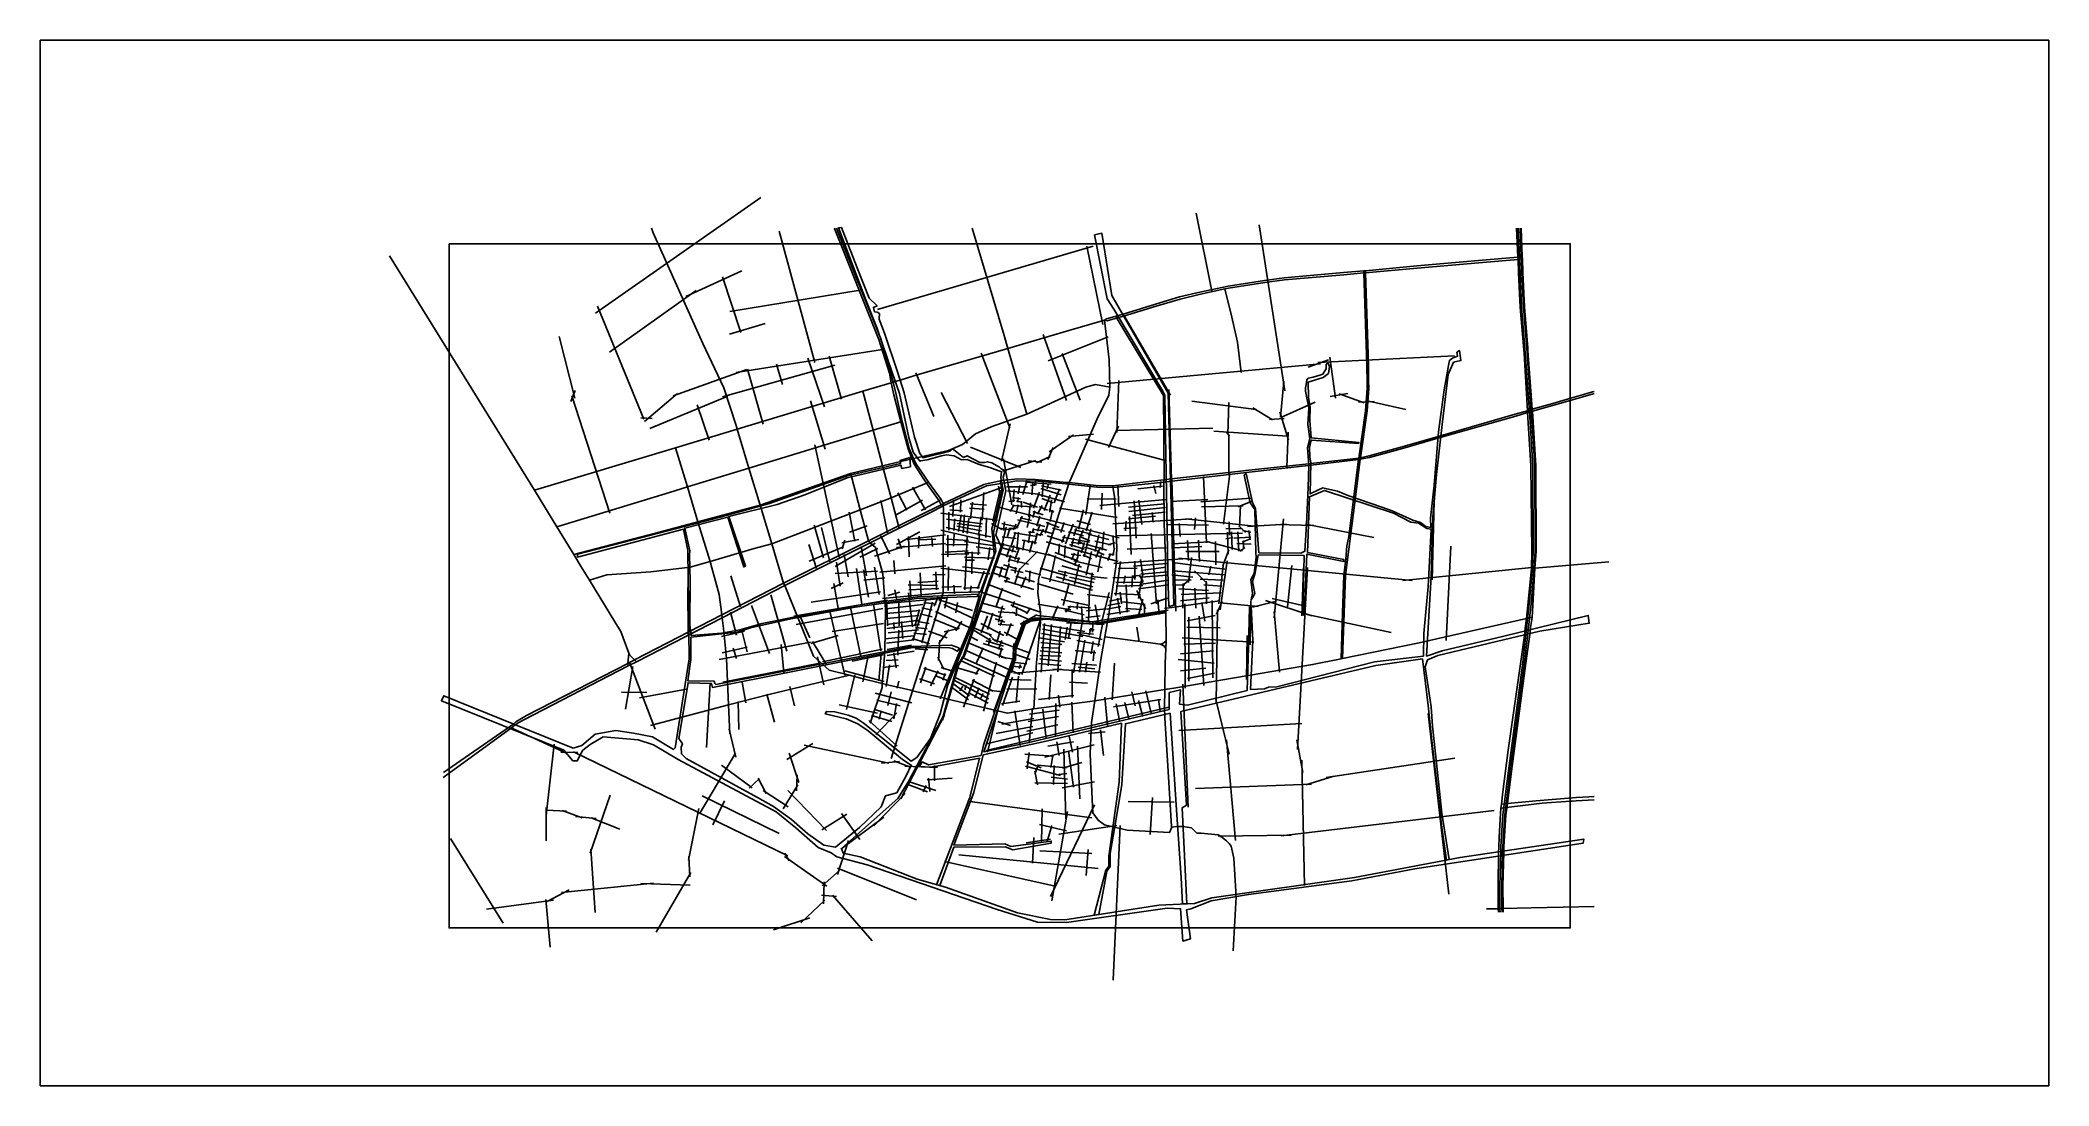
# Model space of a CAD drawing. Header units: metres. Extents: x 5481 to 18472, y -728 to 6037.
import ezdxf

# ---------------------------------------------------------------- set-up
doc = ezdxf.new("R2010")
doc.units = ezdxf.units.M
doc.header["$MEASUREMENT"] = 0
doc.header["$XCLIPFRAME"] = 0
for name, color, linetype in [('图框', 6, 'Continuous'), ('底图', 73, 'Continuous'), ('水网', 141, 'Continuous'), ('路网', 2, 'Continuous')]:
    doc.layers.add(name, color=color, linetype=linetype)
picture_1 = doc.add_image_def('image1.jpg', size_in_pixel=(8192, 4266))

msp = doc.modelspace()

# ---------------------------------------------------------------- linework, layer by layer
at = {"layer": '图框'}
msp.add_lwpolyline([(8125.849015533182, 4720.05688361169), (8125.849015533182, 293.2143694182319), (15377.30044439563, 293.2143694182319), (15377.30044439563, 4720.056883611689), (8125.849015533182, 4720.05688361169)], dxfattribs=at)
at = {"layer": '水网'}
for points in [[(10664.10421506963, 4825.385116806014), (10764.60204347623, 4565.341528700614), (10841.9261565366, 4368.048065863484), (10893.46351713301, 4317.84161379945), (10869.66037053412, 4308.505163528418), (10877.77502052417, 4280.128071368934), (10894.00419672232, 4276.580922042856), (10908.71184510185, 4267.966431172252), (10906.68330638628, 4231.988326695987), (10941.69800376388, 4141.514837512055), (11025.84906311295, 3890.562641229299), (11069.17831834158, 3754.816140442228), (11134.83474411075, 3469.563803645185), (11169.44195128504, 3363.360061834413), (11190.77044899443, 3335.80092396088), (11365.65541596153, 3377.800069436555), (11380.70482632504, 3393.873834177721), (11409.76585912242, 3372.615013779491), (11452.3193728249, 3336.837965827043), (11475.15305913455, 3348.245119007341), (11557.36717841642, 3305.135834172637), (11587.98501689023, 3305.135834172637), (11606.66705635343, 3309.283899188122), (11636.24698311562, 3303.061801664895), (11685.02796708779, 3274.025346556468), (11695.9258543868, 3264.692225883918), (11715.12691159679, 3255.359053986773), (11719.27843466129, 3249.655503008922), (11708.96034205006, 3209.638236999883), (11727.33329796597, 3120.998178414804), (11662.08423861814, 2835.4889502886), (11695.64140344903, 2762.117969328094), (11451.2721774665, 2049.388318340454), (11414.60660012493, 1993.359064448268), (11320.92024526236, 1663.83505437358), (11096.72104165121, 1241.849631146469), (11028.52027775059, 1130.280062093268), (10662.68629274923, 807.5969938384442), (10674.16001371341, 777.5039290696877), (10784.59456252091, 753.1428961519704), (11152.34147388975, 609.1947747062659), (11335.0877091804, 556.5015735963024), (11802.33105292164, 392.0245309645616), (12015.50363599822, 347.8014698247862), (12108.72679877672, 345.6040884993781), (12715.72690405264, 440.9092348797785), (12946.96509244527, 452.4614048801886), (13057.73211958997, 488.4811037251929), (13981.88016665629, 620.3907288935152), (14664.28106094071, 749.7228350387813), (15463.66184636856, 868.5864274285703), (15460.76027350845, 842.4944130961012), (14372.67391686518, 675.7955037839492), (13963.55338141044, 597.519460786556), (13295.79329324864, 510.1906493089264), (13053.51276401289, 469.6030486919408), (12922.94235665419, 417.4190712515992), (12895.37747637419, 411.620806003033), (12921.49163211511, 223.1785428763978), (12872.16501727536, 208.6829565918742), (12856.20642843576, 417.4190712515992), (12770.5491902308, 421.8295086275975), (12117.79568387528, 328.4874935131374), (11930.4856078205, 331.2262675519887), (11670.75479337825, 412.5362919122562), (10828.95455010763, 700.8244029328926), (10633.77169400728, 753.6112425971368), (10597.08321700364, 780.0046112046693), (10511.96591569621, 813.7294995501724), (10367.85500003298, 941.6028829874631), (10240.17898618086, 1044.243903196162), (9607.854825397211, 1382.396337230493), (9448.302729475748, 1479.094894963993), (9348.482483503176, 1510.49326478751), (9122.962526408082, 1528.962906148314), (9037.930387087254, 1480.941848855153), (8989.868823850675, 1443.07914041257), (8979.701869009266, 1423.686022106194), (8954.155129760431, 1373.800031090068), (8925.624007522085, 1375.300399391381), (8868.561763045393, 1442.817075399616), (8075.696488501767, 1763.896250452584), (8090.712849082702, 1795.404036004736), (8928.627329151044, 1456.320390111424), (8984.187974704239, 1472.824441425859), (9069.781341419279, 1546.342590639346), (9203.427235288023, 1570.348534684934), (9317.551724241423, 1553.84443214591), (9440.686178081713, 1529.838539324912), (9577.335269797464, 1448.818548604868), (9587.846709825913, 1459.32112671405), (9677.670077366363, 2034.810926382415), (9670.061571799539, 2735.330120137144), (9642.051447819293, 2873.095330872537), (8956.240360612413, 2692.489405838584), (8956.68832751573, 2710.827502446977), (9878.57710629818, 2950.206936443319), (10198.68554116034, 3038.726617237065), (10708.73206681185, 3219.924032635485), (11045.90174018887, 3299.194140066313), (11042.20264017815, 3317.057794503096), (11106.31958974489, 3337.385403042347), (11108.78557389739, 3277.018604368656), (11054.5328085046, 3265.930785295233), (11047.75129019422, 3286.874369553952), (10700.0402215551, 3205.563986621542), (10426.21658371502, 3096.394033583194), (10248.01945913559, 3033.906434349214), (9934.339764005606, 2955.05995429468), (10042.08193146078, 2634.806417216467), (10031.16844763515, 2628.964815963023), (9928.730089484612, 2951.707560867595), (9649.343814267282, 2880.923012009167), (9681.833854844634, 2733.877954176955), (9679.320214638574, 2706.878598645403), (9684.335364418876, 2540.291000371792), (9683.249053961976, 2255.213185759872), (9690.186166192623, 2186.006764133497), (9887.006286241623, 2201.133949638068), (10004.97210067462, 2221.933900140662), (10150.74602693361, 2263.974844883458), (10418.23883656969, 2316.786118678109), (10787.25785511329, 2384.456314788739), (11155.39084240682, 2436.440004074138), (11551.00565228703, 2452.824702089085), (11541.46800491633, 2437.359946522862), (11147.69333761274, 2424.938290296901), (10752.13633390657, 2369.214949668473), (10335.40531237369, 2293.615340381395), (10074.16609100028, 2235.241127114081), (9988.496598381535, 2206.641156754566), (9689.783751049574, 2174.917613220678), (9689.042173343638, 2030.356794429398), (9669.60320721181, 1891.161546757583), (9840.666530030503, 1889.219315125192), (9844.554273744085, 1874.328633562145), (9849.885933989091, 1869.096092708249), (11114.07192994604, 2115.238299796969), (11375.90381933081, 2123.067056650034), (11422.91595913375, 2106.104801359659), (11427.48660790553, 2102.190422933126), (11411.81593589853, 2083.923323609321), (11381.78036775166, 2100.885630124285), (11361.53892319093, 2105.452404955235), (11125.17195318125, 2107.409594168501), (10336.81729316014, 1950.691642944628), (9828.650025183742, 1849.801786639946), (9822.38170686817, 1875.897642816817), (9670.897966484745, 1880.072959315279), (9611.203003559101, 1518.534962269747), (9634.186837382906, 1485.132276608274), (9625.829079628791, 1463.211788154462), (9627.91851906733, 1419.37081124683), (9658.633526377585, 1389.69425363608), (10120.34332150152, 1138.269971512934), (10223.82553289763, 1078.624210197027), (10339.85465482736, 995.153891115995), (10446.68702489669, 902.2621401657016), (10550.11860947228, 828.0662895993227), (10625.04023852422, 816.1419729376285), (10780.85065344166, 943.3347864448662), (10920.84693306366, 1077.519756767709), (10948.23988020501, 1148.9480962991), (11021.06476668294, 1166.972083709013), (11081.10941363783, 1277.400676198762), (11114.70594113112, 1346.929761530496), (11058.82581434624, 1383.927440287036), (10836.61293980323, 1569.793977251342), (10768.61431183881, 1614.191150779508), (10693.88305943714, 1647.152741478792), (10557.88580350831, 1678.096236924859), (10565.96492807663, 1694.240691603059), (10621.171681014, 1691.549966231556), (10707.34818452971, 1670.024009585759), (10759.18868713944, 1650.516148193172), (10802.95018896281, 1619.572652747112), (11113.3202021196, 1372.69726807229), (11150.34920328768, 1396.241217522132), (11238.54545699995, 1520.015301755571), (11302.5045845712, 1678.768918267735), (11348.3778065854, 1860.797401447664), (11440.15940468968, 2079.122196269709), (11523.10433264721, 2287.92362228431), (11562.99641048668, 2431.440996135418), (11578.07726146733, 2490.63726165604), (11662.29516307331, 2733.499711789213), (11646.13703771864, 2852.968522734147), (11709.69226476333, 3126.34771623696), (11693.68861929132, 3205.944073094594), (11697.50481703361, 3244.920762740614), (11623.06915594586, 3272.829406005745), (11554.54779677593, 3292.487253003871), (11476.5285242436, 3324.346439257519), (11438.53662323001, 3321.635019150825), (11393.08190801331, 3348.74922021776), (11342.19972531666, 3353.49420540448), (11309.63516800104, 3348.74922021776), (11216.69051462636, 3322.3128741775), (11175.30636907409, 3315.534323910768), (11169.87890159417, 3314.178613857417), (11127.19380767112, 3370.691069326465), (11099.95261720936, 3466.635242492761), (11037.57554683386, 3751.947512062514), (10990.25840828822, 3887.717371263563), (10894.64167380221, 4172.341438439048), (10827.40529513058, 4339.739665881949), (10642.95643901784, 4823.183432614867), (10664.10421506963, 4825.385116806014)], [(12300.09023880389, 4778.032642888371), (12380.98484242138, 4363.124255625902), (12424.12867227803, 4296.667109079746), (12742.01757286461, 3766.98152003414), (12754.04682725297, 3737.287136265353), (12769.94699100872, 2854.400608654243), (12776.39603098189, 2509.162532923809), (12780.55139128708, 2374.130461522138), (12813.38406032212, 2381.420438115958), (12775.57535660527, 3754.355067889134), (12412.67388995334, 4385.357316540438), (12347.5569059539, 4787.988552151139), (12299.95850572956, 4778.708301770135)], [(12782.00607684879, 1817.079875806892), (12782.00607684879, 1707.057801679694), (11865.42061224312, 1490.25673357294), (11584.74749979813, 1432.374583736913), (11781.82620035585, 2035.071966903532), (11790.227281795, 2102.224026265518), (11847.04456177828, 2265.734409620571), (11906.57402822705, 2291.50867780851), (11994.03959704564, 2292.098016740114), (12107.64147857549, 2278.715233493407), (12211.32186488517, 2265.828099399441), (12331.37278638819, 2261.862854952997), (12753.81065127851, 2332.087416571078), (12752.22314767669, 2341.604074956966), (12332.60528333661, 2270.041988015721), (12078.05660053498, 2289.650966753019), (11954.08377149819, 2297.642464135039), (11912.59280211681, 2297.642464135039), (11859.10439031008, 2276.165324525471), (11836.60937143551, 2264.677543837271), (11784.18622715295, 2115.948989787153), (11776.63020513601, 2083.737327115567), (11772.92900083201, 2018.615605684303), (11690.26419144375, 1794.617892190457), (11658.58975018278, 1707.789493752614), (11582.13718588346, 1476.687953832479), (11566.58744884871, 1409.635116505305), (11226.9477065146, 1348.306319992814), (11184.39035557143, 1367.931536925796), (11168.84061853669, 1338.493685914029), (11243.31588985075, 1332.769645099353), (11555.9481420584, 1390.827597735311), (11492.9982087847, 1136.45477686885), (11278.47634647875, 572.8249408886724), (11278.47634647875, 572.8249408886724), (11298.45823055064, 567.0633478562264), (11388.93137520445, 815.6601032001562), (11722.9442373255, 818.8730632876685), (11771.17996177595, 798.7918450362049), (12020.39760324235, 842.9705456792653), (12020.39760324235, 855.0192868750601), (11757.78106003052, 820.2118180010439), (11718.92454204548, 837.6155268257571), (11390.65404870362, 828.2442950567128), (11519.32588840189, 1169.533262087207), (11579.85947408795, 1412.619512463068), (11987.56852388406, 1502.491676160855), (12473.63935088825, 1617.741168682747), (12460.2408204887, 1235.856251426769), (12392.81208465549, 757.9307050976422), (12392.81208465549, 693.9641494418319), (12373.17915219666, 666.671738019133), (12298.64655628871, 375.423408352679), (12326.8138809429, 379.8459627739699), (12365.30637215108, 575.9181527658365), (12380.46198743394, 661.4533351526406), (12402.04869430615, 690.570827565687), (12401.50900497251, 774.6879083460153), (12439.48469054968, 998.7300335611799), (12476.64452924659, 1221.569661477828), (12500.13698313276, 1614.249495589865), (12789.01188806571, 1682.060405654869), (12830.2687857659, 1056.840849976143), (12860.89652679632, 618.678290781092), (12869.39397149729, 448.5861160166039), (12896.85267910314, 449.9578948757073), (12867.66009672287, 1071.51423681969), (12893.78056534361, 1088.005738109073), (12858.56917843593, 1694.659452643114), (14119.67783115346, 1992.260604296221), (14420.54931203807, 2034.173590008061), (14458.1582316759, 1732.111083734453), (14479.48276836263, 1526.232584167148), (14546.647477281, 943.5723661028168), (14575.60233634937, 732.9159897990764), (14594.12230760101, 736.4259894309436), (14545.61389793789, 1037.005151194404), (14507.38037454373, 1401.313425402899), (14486.1038652564, 1598.186129440881), (14477.7744535705, 1724.169940126419), (14438.91818314938, 1983.250813248727), (14452.79426434003, 2027.616534877372), (14521.24915259892, 2057.193665554944), (15180.98693211078, 2212.907819672888), (15500.20128989567, 2264.992882425969), (15492.800861799, 2315.27396872062), (14937.76083250354, 2179.219249563153), (14548.49281869981, 2086.051295612495), (14447.8455854708, 2052.037603016979), (14477.6045009432, 2567.665422366372), (14488.26225124513, 2952.483920784791), (14512.70299870586, 3227.359691969112), (14548.84918695477, 3551.144652423646), (14587.02911276142, 3873.883709157592), (14622.32108172328, 3952.985236455963), (14670.08173102177, 3964.024648289895), (14660.43317501737, 4028.615221926127), (14644.0305802971, 4018.010809327934), (14647.89010172443, 3991.981750019106), (14615.08503606585, 3980.41329059843), (14595.78792405706, 3964.988643887788), (14589.99876569801, 3932.211359270725), (14561.21190993597, 3775.434909562726), (14525.48113393564, 3502.693154883448), (14496.41019858168, 3157.855604238299), (14471.99309347478, 2944.333832065764), (14475.80557775833, 2884.528250022638), (14443.01808913769, 2891.00401172573), (14409.086855232, 2916.907058538105), (14358.76193890693, 2931.7632659507), (14225.85972703738, 2992.467583461439), (14158.1497585973, 3015.627963165964), (13944.53118912871, 3089.531628659264), (13870.72136961687, 3120.005804392909), (13802.40140369143, 3134.023926254886), (13775.56151433509, 3140.728252087727), (13706.63155092425, 3109.035084736927), (13693.82160373147, 3101.111818511526), (13698.89802558061, 3304.185566765409), (13692.01352068181, 3338.578987261833), (13691.02994924942, 3402.452519058476), (13699.88147323103, 3440.776607401705), (13702.83193996425, 3449.620635669307), (14006.73347938059, 3427.0192187133), (14009.68406989575, 3434.880605631501), (13701.84849231383, 3465.34335828112), (13692.62772675372, 3576.277486269872), (13695.26205436808, 3662.067049980819), (13682.87383230369, 3727.050362564347), (13681.45677645698, 3825.205389123766), (13778.45566027776, 3855.647293364418), (13813.27577241855, 3881.119029111687), (13820.73722502014, 3925.849930857097), (13810.78862155134, 3948.215407342104), (13797.10922989079, 3940.138979586452), (13798.97462398668, 3910.318378422839), (13790.26965784245, 3897.893136475439), (13775.96850941055, 3876.770214919933), (13757.31481601558, 3869.936290869184), (13714.41149450188, 3857.511048921777), (13682.70028999961, 3849.434672390715), (13673.37356708407, 3839.494437853122), (13667.77738479642, 3809.05258483706), (13664.04672038658, 3788.550915134001), (13663.42483983333, 3766.806741726047), (13686.05762802633, 3657.441930339512), (13679.79190913185, 3549.763534972641), (13691.69676265317, 3458.362061079031), (13677.28569584324, 3400.766615284738), (13686.01467568717, 3287.251177653118), (13680.96362913928, 3143.922259076179), (13670.88146493859, 2906.447867658389), (13660.8256662948, 2730.465525527979), (13633.31945866257, 2717.351415266603), (13363.54287191505, 2721.435500766617), (13342.14394227201, 3008.062244593115), (13321.09395396647, 3047.07079593539), (13280.26311376314, 3233.507872406008), (13267.8588000443, 3222.14692380774), (13307.13889988705, 3043.470577931934), (13337.70066513425, 2999.845512679822), (13343.69084539187, 2722.20801883941), (13344.35444046474, 2693.034281824279), (13331.71555993687, 2586.648282914976), (13311.80758396898, 2548.855035019216), (13321.11710119246, 2457.459708076655), (13313.78945688666, 2416.859198862468), (13326.44628579831, 2436.161086170396), (13337.10453122809, 2457.459708076655), (13321.78317190446, 2534.667257308357), (13339.79357046757, 2590.164031566128), (13359.11172540912, 2707.306528887435), (13654.88017132376, 2702.647447341602), (13646.90316687016, 2322.441313641059), (13656.22914709397, 2316.451058621475), (13673.59810755455, 2712.777878789501), (13913.41042456256, 2663.524818832819), (13913.41042456256, 2676.170889996575), (13677.59502695444, 2723.427215354925), (13689.56065741675, 3083.460080212084), (13786.55137162834, 3123.927507936103), (14233.34655494023, 2977.035509184956), (14346.32469918743, 2919.529194180846), (14396.31144320527, 2911.650134778385), (14449.13873557826, 2877.575228795365), (14477.89278912164, 2873.566443445671), (14458.12221112633, 2502.982080993919), (14429.62946129472, 2197.413405067877), (14427.45671659896, 2051.954824076223), (14111.26276235316, 2014.214132611916), (13479.80717956357, 1854.031811002722), (13425.27739015042, 1851.852460733709), (13400.19359542174, 1839.866008641853), (13308.58343532828, 1836.597008850636), (13322.76117314877, 2152.652127139372), (13312.27015714325, 2376.083347869673), (13301.32226193351, 2369.930403545717), (13296.53090993194, 2107.158952239573), (13286.23831640392, 1829.334744761116), (12900.75963965778, 1734.83710284988), (12850.12601113131, 1740.306352543674), (12856.28416350494, 1833.28405835943), (12782.00607684879, 1817.079875806892)]]:
    msp.add_lwpolyline(points, dxfattribs=at)
at = {"layer": '路网'}
for p, q in [((9072.199174390424, 4270.174262314445), (10142.7155486745, 5019.830082528112)), ((13058.59153771923, 4414.354379937569), (12956.91221053058, 4918.238500536856)), ((13530.09756072257, 3768.113583518571), (13365.59220599943, 4842.674082544515)), ((10489.8830907393, 3952.282639951329), (10259.63057807233, 4800.562806436836)), ((10896.80897209185, 4293.919678084836), (12290.22828270517, 4704.931615527995)), ((12249.58014467077, 4704.931615527995), (12353.63942755163, 4198.07103878272)), ((14806.35831378515, 4613.100147705991), (14784.10220799523, 4611.200771167409)), ((14784.8157659259, 4597.332111769356), (14809.18916843574, 4599.415628991089)), ((9163.48849165067, 4017.91896363438), (9723.49849031205, 4418.250624858512)), ((9657.639557260802, 4379.704273010356), (10019.3482609726, 4543.978415032958)), ((9893.368059934932, 4505.87715366517), (10011.64518599043, 4146.297523998525)), ((9940.685322262521, 4281.204300048027), (10783.60517333654, 4419.105665749106)), ((9384.571979615663, 3584.359395056868), (9084.535408032783, 4315.983697845593)), ((9938.714218375142, 4134.480881429335), (10170.31942027103, 4203.411356178309)), ((12752.74983990482, 3727.889370157624), (12439.55809325033, 4245.632457811363)), ((12489.09575632725, 4258.294203700287), (12791.08870174461, 3740.115963137039)), ((8938.072758963594, 3721.570765502962), (8837.220047685521, 4120.221081942044)), ((9982.78653669318, 3887.454179309585), (10929.66033220243, 4036.519330154107)), ((11968.50870188733, 4133.891952294471), (12118.58838352958, 3706.629115470816)), ((12000.27226615752, 3963.118997502352), (12387.5881147133, 4118.450042896308)), ((15076.91365698467, 4034.066165222321), (15077.9155324057, 4010.450608353131)), ((15102.51046070571, 4026.309338422492), (15102.19876612465, 4044.2463637623)), ((9574.391734853853, 3735.68831429811), (10050.13580450981, 3907.498720753138)), ((9893.624041022544, 3729.5195927998), (10619.34329772334, 3933.966826040472)), ((10055.29652187186, 3907.704285041051), (10155.95328631157, 3552.474135485863)), ((10242.84227877325, 3941.236107899102), (10281.94747471042, 3810.389854037268)), ((10552.95853891766, 3663.956315385018), (10445.73031414902, 3979.06705709461)), ((10584.47193985224, 3993.166165036623), (10664.08527643017, 3714.468783161982)), ((11752.30148034659, 3528.391764348926), (11566.76606621303, 4012.369854801574)), ((12091.65404853986, 4009.288695589421), (12206.90247766515, 3708.387860614458)), ((12381.86357053598, 3815.155738857539), (13761.39244125162, 3943.616873264073)), ((13680.90941264199, 3922.455021018606), (13812.22374956381, 3970.069201377061)), ((13743.38959338791, 3952.081634652103), (14627.82554158063, 3994.574892542747)), ((13821.71943485101, 3985.670521705696), (13857.75285773685, 3721.648729332069)), ((14058.38818361539, 4004.351003013084), (14059.0338366546, 3983.491070245859)), ((14069.40658681582, 3985.506241266151), (14068.81770670529, 4004.640724544413)), ((8913.505011214715, 3699.856148684616), (8939.962538105056, 3770.664721876717)), ((11011.54477753605, 3828.948364761192), (11043.31313381459, 3838.50518369116)), ((11144.84981849059, 3885.762589606129), (11259.88744694268, 3601.714235620755)), ((12444.81437028337, 3499.865711075749), (12458.17848929881, 3836.275791835891)), ((12780.20529693459, 3777.813164922685), (12797.93718609384, 3193.004536242952)), ((13524.72072006315, 3829.774673959728), (13503.04885120435, 3598.081643675127)), ((14062.42462834458, 3819.407004619017), (14062.69068193551, 3802.809433012735)), ((14073.13022377457, 3801.644127212465), (14072.87530214454, 3818.215944644064)), ((9164.85677740621, 2976.014039594775), (8920.119423882788, 3735.732469896458)), ((9389.57450363631, 3570.970413634525), (9603.212383090227, 3751.810076482034)), ((9424.576203908406, 3525.716560028814), (9928.783068162316, 3733.318562220425)), ((9730.240027050228, 3677.958045377528), (9807.810342423589, 3450.05717164281)), ((10462.61677254022, 3704.272630562475), (10556.72769951619, 3391.897128394878)), ((11308.32221278039, 3758.340136252708), (11478.19054458372, 3426.909034615783)), ((12751.15738502469, 3188.4777165938), (12745.60452642206, 3755.732650843289)), ((12928.27228395179, 3702.47034451559), (13345.80566013163, 3648.287429819458)), ((13168.74126424307, 3692.016890790183), (13161.851684284, 3487.799246171104)), ((13323.45769422226, 3657.510263945318), (13450.74379490902, 3580.329453950661)), ((13505.64195942697, 3595.862696796459), (13726.9795717502, 3694.249360961156)), ((13823.9033199229, 3732.558747846467), (13937.46311558729, 3751.105738341263)), ((13881.77509840009, 3748.92372439347), (14043.01916989531, 3690.833858836653)), ((14007.34496224943, 3695.98725769583), (14107.92052572522, 3699.422839860417)), ((14074.55101434151, 3701.983608441871), (14312.6660331516, 3648.302694747887)), ((9439.472867336663, 3589.171228336214), (9366.271683708665, 3593.02065398002)), ((11698.34876241818, 3312.644437325347), (11753.31872047134, 3554.311715276679)), ((12390.61780189919, 3401.949339890715), (12454.46577327281, 3539.922368796077)), ((12442.93721690155, 3511.242436848363), (13064.56253177345, 3526.649923320663)), ((13071.32300715109, 3508.383592365732), (13547.68536768357, 3476.097039340559)), ((13430.82492612891, 3583.241930581171), (13527.50395737211, 3589.552288076521)), ((13498.71450218897, 3632.727345287422), (13553.99304866158, 3449.446318382543)), ((10491.15420765838, 3418.253205499393), (10648.9830111709, 2692.865548018046)), ((11496.73481472848, 3403.963490850343), (11822.69355623657, 3272.2893451317)), ((11997.23923685882, 3324.81893489464), (12031.58761596049, 3401.86230930881)), ((12005.65108732825, 3373.146110349924), (12164.07404423559, 3483.808440653222)), ((12131.1277433638, 3474.002926792731), (12293.75656361489, 3487.310409889113)), ((12241.67047760194, 3456.314153113235), (12765.20490422613, 3314.573094440843)), ((13155.72757194862, 3499.272120503003), (13172.56872614346, 3475.561435006028)), ((13168.74126424307, 3487.034360562524), (13168.74485391982, 3231.922061485144)), ((13551.82587415389, 3501.414845188694), (13543.15717612313, 3271.887180859471)), ((14521.01640262569, 3461.584137907252), (14535.43561626527, 3465.560235472396)), ((14536.94176897521, 3477.693263689987), (14521.67541400458, 3472.943316316232)), ((10931.72313666458, 3272.283162172884), (10935.36217081475, 3258.55373652)), ((11149.18464873473, 3334.242804097943), (11179.48804051544, 3341.270435376093)), ((11704.92789722845, 3249.176296950238), (11919.42977474403, 3317.814996422865)), ((11710.65694103829, 3327.781899497693), (11766.03446959465, 3031.064852554104)), ((11869.6596491514, 3315.713763656735), (11958.6849944134, 3308.009431337778)), ((11923.63563808777, 3301.705886713178), (12012.66098334976, 3344.429962615628)), ((13262.56180434602, 3250.342869809829), (12796.78324375603, 3198.603072314059)), ((13277.82481972615, 3252.011566769333), (13262.56180434602, 3250.342869809829)), ((13683.39734692614, 3295.908933724277), (13277.82481972615, 3252.011566769333)), ((13280.36847009438, 3240.375757737552), (13684.57955991591, 3285.482120409608)), ((13699.42846679616, 3297.589224891272), (13683.39734692614, 3295.908933724277)), ((13684.57955991591, 3285.482120409608), (13700.46485125574, 3287.380010959227)), ((10726.57689985561, 3216.873696404043), (10729.51239482614, 3205.822476449888)), ((11123.59274297055, 3144.272020590739), (11205.91826601396, 2998.196797959914)), ((11362.37259467307, 3020.950659301889), (11694.52092917192, 3141.709920169887)), ((11688.78660621996, 3126.284453865774), (11642.91214638618, 2925.753545586129)), ((11678.2001543254, 3151.84665224261), (11687.46325331491, 3106.892462500422)), ((11722.14495464529, 3190.078077638988), (11700.02911141443, 3187.339419487864)), ((11704.32604375596, 3170.72851121938), (11725.24631566483, 3174.287345949095)), ((11729.87268481914, 3147.908659279143), (11866.21838695765, 3148.214111521571)), ((11736.59144567718, 3120.822324390283), (11935.64211659599, 3100.240846772802)), ((11774.52900641154, 3050.464527608267), (11779.98977123796, 3129.275713918869)), ((11806.60536768773, 3102.091232711631), (11816.08236189937, 3155.850366357685)), ((11835.95332706203, 3098.731309269512), (11864.99566878385, 3189.755309144268)), ((11854.31204805286, 3178.168408870443), (12019.10680499206, 3164.063871121675)), ((11886.27428236446, 3155.8657337353), (11924.28078964899, 3161.707949683849)), ((11894.55777094421, 3095.496066484455), (11901.37939460874, 3170.471299218967)), ((11912.58648923698, 3153.431489896219), (11919.89544246724, 3189.458513857891)), ((11952.54219100249, 3136.878519096376), (12084.10334914709, 3095.982956231943)), ((11958.03761477694, 3153.945375003721), (12083.24479749154, 3124.816357057455)), ((11970.57090929526, 3187.024270018818), (11960.33835001651, 3083.324796064466)), ((12002.53524790013, 3169.583013568125), (11993.32884104705, 3133.708331543225)), ((12039.27509441603, 3043.889799993318), (12074.35799565211, 3134.444224032697)), ((12272.77923531826, 3156.043022048405), (12243.10077811808, 2967.402366076735)), ((12458.11734101192, 3019.111798896272), (12450.90691821965, 3157.43535768507)), ((12579.73348536448, 3134.38147390743), (12738.84392726245, 3151.671873934516)), ((12684.04454074641, 3155.033948809498), (12696.54268118886, 3104.603440379819)), ((12728.26861574406, 3182.410471012357), (12724.90372701794, 3142.066084758444)), ((12796.78324375603, 3198.603072314059), (12761.45155056495, 3195.469128584024)), ((12761.95360146578, 3180.032471267972), (12799.97366035472, 3183.93122655293)), ((12799.97366035472, 3183.93122655293), (13263.91099657606, 3238.396757086274)), ((12800.3589800876, 3193.038651821262), (12824.90197144505, 2343.410305297439)), ((13003.73360233738, 3215.029778987518), (13023.12132273889, 2785.595839054178)), ((13133.30731737624, 2906.386961618431), (13175.84993826649, 3234.209393194208)), ((13263.91099657606, 3238.396757086274), (13280.36847009438, 3240.375757737552)), ((10141.52729723531, 3014.396993563045), (10145.67060868557, 3000.68329744786)), ((10918.48084095065, 3057.895013258094), (10961.37401234386, 2849.310677064627)), ((11017.13741274304, 2966.996308735506), (11188.17573160637, 3062.016082913571)), ((11027.07326667024, 3109.5259700026), (11085.2688587476, 2995.360389848604)), ((11178.94964342209, 2993.942185792949), (11301.01845839234, 3062.016082913571)), ((11364.13698269184, 2998.914249596245), (11446.62267958795, 2991.862621029265)), ((11383.09418944601, 2954.762493088616), (11387.50515949292, 3061.418496822648)), ((11434.71299857029, 3063.260481928381), (11432.06641654215, 2982.607361736635)), ((11492.05598052605, 3009.49171805902), (11585.12812931671, 3001.999353101986)), ((11496.02591545925, 3038.139019941591), (11601.00774526756, 3028.002287868869)), ((11497.79030347801, 2939.856802720096), (11511.02333740072, 3047.835015624267)), ((11573.65948341277, 2932.364437763063), (11582.92258240227, 3111.299723951713)), ((11661.74210528828, 3019.487787401959), (12458.32826546709, 2818.259968547391)), ((11746.31501354769, 3052.283256749208), (11783.93371196014, 3058.042540083218)), ((11754.50628456929, 2987.718705205735), (11780.59655039245, 3031.671095601087)), ((11769.67502073959, 3025.911812267077), (11896.18290426106, 3018.636946927909)), ((11770.28179989407, 3078.654701231331), (11822.15906574511, 3069.86420266243)), ((11805.77677126584, 3030.155513595928), (11792.12485919978, 2973.472070438598)), ((11794.855241613, 3054.101985890142), (11832.77732960268, 3047.736459509157)), ((11806.08016084309, 3078.351554095549), (11803.04638885263, 3047.736459509157)), ((11827.01317519903, 3055.011324848317), (11826.70978562177, 3014.393245599058)), ((11839.36698587931, 3048.701428374298), (11930.66991915487, 3014.790287412078)), ((11874.74089849688, 2953.177091964491), (11886.21350542344, 3043.447629314695)), ((11913.80735068142, 2992.470708161556), (11899.95342646111, 2948.966635395875)), ((11901.93257617573, 2988.515759858121), (11968.72816729755, 2966.763749087571)), ((11905.33459948902, 3009.058819031554), (11945.01067781307, 3112.70276552812)), ((11926.36762966643, 3101.717498087994), (12104.67133051106, 3049.656715791549)), ((11961.30644870423, 3025.593092855306), (11930.62993758268, 2970.718646166425)), ((11941.02044263888, 3021.143827238528), (11996.43601573817, 2997.414342316261)), ((11958.89591886857, 3072.031822499856), (12032.47278073684, 3044.768148073301)), ((11973.98172112752, 2993.744049070876), (12012.96276376156, 3094.03555091576)), ((12004.21150316534, 3000.951451622306), (12036.8581279186, 2983.424803776659)), ((12022.24022145811, 3063.755362712225), (12011.52045639559, 2982.451075506273)), ((12012.49486796312, 2922.568298002916), (12028.08730977314, 2996.569802467042)), ((12073.28369204506, 3010.07178533946), (12446.07731759328, 2948.828687569469)), ((12195.37107430889, 2872.525764633472), (12228.02822052855, 2999.027916966021)), ((12253.14902606247, 3069.80888010301), (12439.04340787207, 3067.800927319011)), ((12335.04304520286, 3027.139512064874), (12762.85935991806, 3066.345790332489)), ((12350.1156027924, 3105.450387784869), (12345.59384789371, 3001.035920974602)), ((12519.83576759287, 3016.446429697833), (12754.5138565777, 3038.365227740113)), ((12521.3662077124, 2988.410800669), (12759.10530071829, 3013.388014204553)), ((12556.36592747319, 3055.803974185787), (12569.65911942713, 2814.561091979638)), ((12586.51091887026, 3061.827883762358), (12606.10523135845, 2904.202181542663)), ((12791.65376637947, 3052.976120581349), (13032.0551617221, 3064.63622079722)), ((12988.08669646618, 3049.959811702742), (13312.1588771637, 3074.331755458567)), ((12991.37966787514, 3017.935272465933), (13261.35145876925, 3023.496982548386)), ((13228.50950608738, 3017.379075845391), (13316.45906235887, 3054.642661459293)), ((13243.5928327072, 3027.212455883964), (13237.08054015385, 2886.955424868014)), ((13977.14499284442, 3084.318919652142), (13975.04662044461, 3067.742910223082)), ((13985.10656282607, 3064.258783605881), (13987.19380327615, 3080.654530431144)), ((14484.60969325034, 2545.801076065451), (14495.71974282407, 3057.099187995918)), ((10487.109508423, 2900.290210671963), (10547.72751340391, 2687.184535860703)), ((10533.38724987353, 2883.296196134514), (10588.08327845528, 2661.496734784145)), ((10713.60325817585, 2983.933463975773), (10748.86985183648, 2796.907151022737)), ((10715.41183635336, 2853.828225062614), (10829.35015724304, 2894.034356142562)), ((11304.79615994592, 2977.044063691828), (11673.19453575583, 2930.858229858255)), ((11305.65471160147, 2866.258128447895), (12036.6855758702, 2699.30012514913)), ((11340.51542422424, 2883.972616872612), (11629.77108245772, 2823.091318396313)), ((11343.39508767791, 2938.014868838953), (11575.85488020671, 2908.926830566335)), ((11358.02475342435, 2982.642348133013), (11358.02475342435, 2867.177763549073)), ((11396.32709958675, 2940.659235954649), (11389.26954751169, 2864.413377214194)), ((11410.00129240512, 2892.179206316673), (11568.35616923598, 2863.091219268645)), ((11410.44232751883, 2909.367566956382), (11569.67939835907, 2889.534839200983)), ((11419.26439139462, 2857.361748647214), (11438.23162448733, 2965.780646716842)), ((11459.40440449447, 2966.221383106887), (11450.14130550498, 2849.86938369018)), ((11476.16621445471, 2846.343543794392), (11487.19370146296, 2942.422130290244)), ((11549.82997125698, 2833.562444605974), (11565.70958720783, 2954.32175669857)), ((11597.55373353221, 2818.892592259283), (11601.55721337582, 2947.016566400911)), ((11632.88481759257, 2910.832846412137), (11700.38608965272, 2872.293307434717)), ((11683.3253462657, 2878.963568913852), (11759.76268538428, 2868.477126551159)), ((11700.7823156979, 2911.070426070088), (11805.31184623438, 2887.439907059678)), ((11700.7823156979, 2767.828486850464), (11729.39649562957, 2885.981235576299)), ((11710.41775081482, 2864.39283615278), (11718.30117610872, 2921.281177678335)), ((11736.40416357586, 2825.592051755885), (11753.04701907516, 2881.021721798054)), ((11744.87159214409, 2876.937431399674), (11790.71275463137, 2878.396102883053)), ((11773.77777371293, 2868.185351274813), (11792.17263903528, 2906.11091229185)), ((11795.03200224796, 2877.267573895478), (11831.22176174582, 2957.22941821743)), ((11800.91647271407, 2934.887146472626), (11977.74630179362, 2891.084536784445)), ((11819.04545439224, 2945.897155390717), (11892.13498669478, 2929.831023113766)), ((11864.4693479016, 2884.32304430686), (11883.89643096551, 2971.407565704976)), ((11883.5755881323, 2860.857673381237), (11873.64827516016, 2784.714776070817)), ((11907.43456039391, 2877.922736427871), (11895.95972539212, 2848.818972205489)), ((11898.31356309136, 2873.807045354559), (11948.33199529024, 2863.811846829682)), ((11945.73975354133, 2956.647916648413), (11927.70521749656, 2892.830322106296)), ((11948.03776557784, 2905.850588915019), (11930.67833632797, 2859.696155756378)), ((11946.26000910769, 2830.461973722617), (11970.0923682485, 2872.500767032543)), ((11948.90807651932, 2867.209164224005), (12033.93934936645, 2843.690980743973)), ((11979.81407938963, 2847.93703840406), (12003.05797910564, 2919.667551803985)), ((11986.87559248734, 2916.13981659829), (12070.43571677244, 2884.978206839253)), ((12027.50912425077, 2878.940261724464), (12104.65338212724, 2860.411609633615)), ((12103.1698553695, 2917.479800701876), (12081.6584079273, 2853.000179532035)), ((12161.79212385353, 2904.921169916757), (12111.37758939141, 2779.449297804225)), ((12184.2495130131, 2879.735216168578), (12166.375274603, 2830.27915315357)), ((12171.41678994019, 2869.202876571406), (12279.57870201241, 2841.727286007517)), ((12184.82039539998, 2927.744952826884), (12274.75306240869, 2903.147313518465)), ((12203.49872140445, 2813.335850962263), (12226.87271595753, 2866.455343127316)), ((12275.397966406, 2876.222643442132), (12233.51275149076, 2695.11394903715)), ((12246.11524012319, 2861.98394848677), (12283.796572206, 2982.462191242746)), ((12419.27357256847, 2907.254757432449), (12929.93814153257, 2939.401877118049)), ((12488.44998585623, 2878.478369577897), (12574.69283650101, 2882.509693748092)), ((12504.08463731366, 2925.342724357841), (12500.04996441681, 2863.360814296633)), ((12519.03824044224, 2940.90147705048), (12693.35777142861, 2956.64299908757)), ((12525.7714837893, 2955.073887383719), (12536.30495700614, 2709.668750950084)), ((12545.34425821692, 2960.884907555708), (12757.06463137093, 2983.823177429076)), ((12672.37648210932, 2980.254974795658), (12679.5188248251, 2918.066885751432)), ((12762.97806681505, 2903.294994017357), (13037.56680093294, 2899.277193139468)), ((12853.74168210283, 2826.957238358759), (12847.42273696673, 2910.756572994564)), ((12888.68891831372, 2940.226183253406), (13354.31294649011, 2890.727245254857)), ((12952.54765871762, 2946.91652477262), (12947.37753392684, 2871.152791892601)), ((13149.89669907001, 2876.819409939577), (13257.34921674519, 2875.734934101165)), ((13170.1570822702, 2920.197880005537), (13172.32784645464, 2835.248348379712)), ((13234.18614664727, 2894.546653287711), (13275.43054236979, 2851.529675167891)), ((13256.25547937084, 2863.820247662785), (13311.97159506236, 2854.783051458537)), ((13289.96427709936, 2890.727245254857), (13541.5841550103, 2906.388703254568)), ((13297.86168975442, 2865.627656168879), (13306.91708261966, 2804.780012249561)), ((13461.47271983638, 2300.060930799766), (13522.44251313981, 2941.417667264628)), ((13479.710382073, 2903.915836073073), (13717.30551666258, 2898.145795574732)), ((13665.33157710293, 2905.564397119204), (14106.22718854989, 2818.686874297586)), ((10452.31019165103, 2773.548429697774), (10501.70265849207, 2618.766409481468)), ((10454.55534879179, 2666.995592292144), (10675.69911856996, 2758.967503242886)), ((10622.13519976931, 2632.985024396745), (10880.68835267021, 2782.985792415158)), ((10665.22468934674, 2784.709807285392), (10775.99802937126, 2806.845746373394)), ((10685.11867795343, 2802.779999277337), (10667.937494722, 2745.858925237459)), ((10782.01890755427, 2692.848336555115), (10898.78477969361, 2747.709720973027)), ((10790.35933583436, 2761.598654413829), (10824.41596086278, 2572.014390231903)), ((10877.32371150801, 2699.764168728558), (11070.6060194366, 2764.393673054758)), ((10918.81059608479, 2830.092644413897), (10973.98925051789, 2713.626055584762)), ((11019.39395782386, 2774.61328651743), (11169.73766638094, 2856.990216681035)), ((11019.39395782386, 2754.745930937803), (11335.60078539324, 2781.397266590924)), ((11029.5784897032, 2811.925176921636), (11050.9176326609, 2745.539078884664)), ((11088.72633637774, 2806.95480352988), (11336.3008961435, 2836.056621217759)), ((11097.65212953371, 2826.199575417661), (11101.8801498478, 2693.833283011161)), ((11156.37478518508, 2804.607897620255), (11273.35022017805, 2808.362967565488)), ((11166.70995970639, 2827.607739453277), (11161.54231055475, 2750.628754351317)), ((11247.51222198378, 2816.811900554567), (11251.74024229786, 2761.893964187031)), ((11334.97506759929, 2725.132994270382), (11482.94302905071, 2733.449153116854)), ((11338.21382251098, 2775.142641451734), (11482.48256016971, 2772.370571428044)), ((11342.83782130632, 2809.793311849462), (11485.71933457006, 2799.629123395396)), ((11350.69859450204, 2834.279845017714), (11350.69859450204, 2695.215015157279)), ((11391.85213426793, 2840.28592843625), (11388.61535986757, 2764.054412581572)), ((11710.94642355428, 2783.642799032867), (11457.20888391857, 2050.39493279894)), ((11459.82501558524, 2792.698999560766), (11655.42006560326, 2765.440447593421)), ((11460.90575585406, 2480.953611100049), (11476.04837403139, 2825.398525247096)), ((11535.19424019463, 2759.321670072365), (11661.89188145657, 2739.917282355731)), ((11546.75609391238, 2706.765289847775), (11556.92899028773, 2843.057998459939)), ((11623.51266669872, 2755.163616261424), (11611.95266971033, 2675.697984562714)), ((11695.14924638696, 2754.751463193745), (11792.58161462206, 2727.550692566227)), ((11703.11820501333, 2823.841604996152), (11792.46464067245, 2812.463957180881)), ((11752.46239689103, 2754.274254894153), (11730.01466272412, 2691.760223770667)), ((11759.19130786956, 2754.374347747027), (11788.68149271275, 2855.022936223133)), ((11768.22355350878, 2724.210285693684), (11778.73090873264, 2768.113244357701)), ((11779.04605759583, 2850.063473669477), (11928.24886785284, 2826.432903434477)), ((11814.22278555548, 2754.178464907003), (11783.7725478518, 2676.691024504304)), ((11798.32311692755, 2742.083058107848), (11808.834556956, 2853.525897520303)), ((11810.46414642331, 2608.09315103155), (11931.74174712277, 2729.933916711619)), ((11831.60288639221, 2803.38583252758), (11924.45309413351, 2784.131327967305)), ((11847.66805149699, 2803.930913411641), (11835.40484920941, 2738.290542985815)), ((11873.30428510094, 2854.110575014027), (11911.55365258561, 2852.346707411183)), ((11900.21856741357, 2799.009818077444), (11879.49412565562, 2721.953330167707)), ((11912.42408730906, 2776.07615841736), (11931.84300076381, 2850.158495287746)), ((11920.66239547441, 2839.281311736857), (11966.56161169965, 2837.223466200201)), ((11986.53457319508, 2791.801442258766), (12453.77123271061, 2663.365817699072)), ((11994.12933896464, 2829.283500757789), (12104.65338212724, 2793.708533821002)), ((12072.47143484153, 2778.813549392224), (12067.41630348902, 2708.823340282798)), ((12087.59263874024, 2787.779389739735), (12106.87873415484, 2833.730410043325)), ((12093.04511017554, 2820.66270926236), (12267.66258433299, 2788.607845067054)), ((12110.74580628158, 2767.990356561357), (12106.41294264969, 2688.620002603879)), ((12130.62679778276, 2856.380951383122), (12229.16429133225, 2830.27915315357)), ((12137.04315931922, 2773.954179691449), (12234.66404747522, 2745.104848017807)), ((12148.50103619288, 2790.439534029785), (12211.74829372791, 2780.365193510181)), ((12165.91691001526, 2818.373072446652), (12151.7092169611, 2759.758462168822)), ((12198.84922352592, 2739.84992201718), (12190.18324869823, 2700.886345866726)), ((12204.87356760372, 2810.130369665189), (12193.87405531782, 2775.327972025793)), ((12194.33241990553, 2796.850496623927), (12236.03889367451, 2774.412127544427)), ((12202.58211601096, 2827.073671856502), (12269.49579512, 2798.22428895827)), ((12213.58162829689, 2720.834738750986), (12234.66404747522, 2788.149897214076)), ((12234.40237241758, 2756.371440917501), (12318.22219124903, 2733.283851358291)), ((12243.91699634424, 2776.742846482965), (12379.84109713633, 2736.905430016632)), ((12279.73095381986, 2729.026729186313), (12245.78944601169, 2576.779967704621)), ((12256.6032853617, 2840.12047300391), (12392.07434419026, 2805.715475749683)), ((12302.7568735091, 2796.076083241227), (12406.22794452908, 2772.218280715861)), ((12304.17677634083, 2729.209600979957), (12328.64302288477, 2837.404289010155)), ((12308.25440157683, 2690.277579178212), (12339.06385452051, 2756.371440917501)), ((12316.06628089944, 2729.066428245161), (12361.72251314258, 2707.169912900427)), ((12349.03164419268, 2737.810824681219), (12360.81172550107, 2856.417576966443)), ((12385.19268627644, 2771.934291577505), (12432.94850807859, 2786.135336457708)), ((12428.07112761673, 2750.8268398488), (12418.35251102452, 2703.36274754507)), ((12418.73549240029, 2833.282860782536), (12427.3576484151, 2741.382561811486)), ((12435.19638842241, 2831.202169077828), (13256.87476050302, 2847.774041752142)), ((12510.57390642295, 2743.028971424748), (12763.75541750663, 2753.460603473934)), ((12665.61489269406, 2846.302359222383), (12701.72926897996, 2390.277272531581)), ((12801.83371832639, 2779.407242414149), (13046.20727667743, 2791.784384469611)), ((12806.26288432102, 2752.832743649109), (12993.96361623292, 2760.837610649658)), ((12889.81261092172, 2728.246424975529), (13105.55391717534, 2729.961731665106)), ((12901.25773825378, 2800.290074306693), (12908.69703388503, 2671.640689524349)), ((12971.64548177524, 2801.433612099747), (12977.94028942969, 2663.63587374839)), ((13026.15942709786, 2793.606904230364), (13257.17418905762, 2733.708913023169)), ((13081.51905075247, 2794.000513995721), (13084.38039447645, 2643.623757471614)), ((13168.09239922311, 2738.81118973947), (13130.33815956746, 2635.298634321531)), ((13149.17542160505, 2810.202288992434), (13195.48485123664, 2820.323961035094)), ((13159.58139940591, 2854.463051431965), (13165.2554405447, 2712.165949812807)), ((13186.80179449885, 2856.834135349039), (13189.33437334436, 2742.604217107422)), ((13201.27351446786, 2815.263125013764), (13311.62030186764, 2821.046944927366)), ((13221.17208300698, 2781.283343098192), (13313.79106605211, 2777.306982915274)), ((13227.6843755603, 2856.834135349039), (13233.83485345258, 2731.036628504808)), ((13242.15609552931, 2731.036628504808), (13271.46135012833, 2754.533297656177)), ((13254.09523665278, 2790.320488077843), (13309.4495376832, 2812.009748723118)), ((13262.77829339057, 2745.134609505789), (13263.14010805164, 2801.165144012783)), ((14575.03761187002, 2152.858049999435), (14603.89452821987, 2764.013074335788)), ((10621.89493899027, 2586.859994153936), (10896.8620745515, 2602.425713391094)), ((10632.02116956774, 2660.018854078742), (10654.61051029376, 2504.361712931757)), ((10681.23873250316, 2710.209528968422), (10706.95505303345, 2565.069872286906)), ((10797.93008790423, 2374.245153383752), (10760.54088124053, 2619.405180144401)), ((10804.92946245937, 2610.762669421943), (10838.29117557974, 2432.984034521913)), ((10906.98223981306, 2450.51718789075), (10877.38238415574, 2627.188039762979)), ((10911.20790826996, 2595.65151721469), (11337.82836549607, 2636.851968851028)), ((11008.1617354583, 2585.140845619957), (11002.72993560986, 2671.200465380222)), ((11306.59174101792, 2621.635755005467), (11622.42907944487, 2585.029790704379)), ((11310.46982973884, 2710.461349062964), (11488.03133396774, 2713.233419086654)), ((11354.90619079319, 2629.04436775449), (11353.9883475801, 2476.827265311593)), ((11446.87593747249, 2629.497090699079), (11606.4038959123, 2611.478737994294)), ((11458.43593446088, 2692.330353480247), (11654.0309844789, 2684.938183825281)), ((11460.74979058793, 2721.549577933125), (11560.62809029844, 2717.853467493347)), ((11463.05993325624, 2672.001925347526), (11523.17191759587, 2673.84995495512)), ((11508.37502242517, 2727.905064294071), (11506.98792181213, 2584.682180622687)), ((11543.56016755791, 2487.044061421701), (11587.05999432364, 2601.543779589672)), ((11647.38698792303, 2635.326398050427), (11732.40155020593, 2610.988877220458)), ((11678.14828968531, 2718.049350333364), (11817.55326289747, 2679.543312239155)), ((11682.25252804214, 2563.268200935119), (11702.31213690765, 2630.077106754921)), ((11712.03607612403, 2642.55843963063), (11797.97467071787, 2617.897947747755)), ((11720.0649452177, 2556.098141111303), (11748.31458728525, 2650.877671952621)), ((11759.14773662061, 2705.952919042364), (11743.38658000286, 2660.618335479572)), ((11744.28239002754, 2677.166388718586), (11872.26860146454, 2647.217265053507)), ((11758.42509755413, 2611.06433104456), (11838.71378849086, 2592.64319937244)), ((11781.91693253052, 2516.284800203241), (11817.30347090773, 2619.977768634403)), ((11789.64847736286, 2627.405590605442), (11786.97218766497, 2588.780711457665)), ((11811.36812605717, 2690.952514403136), (11800.90087618747, 2654.347984390625)), ((11851.33410172512, 2604.432795357025), (11952.2004290185, 2577.335959426797)), ((11877.5022263994, 2529.79764268917), (11883.68748702167, 2603.006651489602)), ((11948.53784468517, 2621.375380404046), (12122.16134972583, 2570.777982253451)), ((11997.43963984762, 2710.777046223804), (12215.68530266049, 2626.613043717152)), ((12046.92444802877, 2702.813107672307), (12010.27062997315, 2533.673244099519)), ((12042.14077050854, 2722.532782753042), (12194.51623611206, 2669.138163304058)), ((12064.28684804561, 2603.063971808115), (12303.01904369458, 2551.02091322052)), ((12087.91892797958, 2635.831779875647), (12296.267109272, 2578.006181989251)), ((12111.55100791353, 2602.100181108581), (12096.11774970057, 2537.528304448446)), ((12149.74244544223, 2711.709538697585), (12211.84806198547, 2702.329445074116)), ((12169.96284707023, 2718.925034734559), (12150.46458938088, 2674.189010529939)), ((12166.35200359502, 2667.695115321258), (12349.05813353152, 2625.845289531426)), ((12169.42550959375, 2516.325574978517), (12201.25641124871, 2646.915039960375)), ((12171.40713494752, 2638.111581569683), (12194.51623611206, 2698.000147451938)), ((12224.84690044504, 2707.380241075407), (12281.17524169715, 2681.404506566905)), ((12321.6161687351, 2598.426404590937), (12343.28098202233, 2706.658691471712)), ((12402.37275547026, 2716.762947153068), (12385.00713712252, 2670.21961689154)), ((12392.10009083735, 2710.490495855848), (12427.19834103611, 2709.635147617701)), ((12425.04119286696, 2651.628726921343), (12904.10843672945, 2684.062704322452)), ((12437.13308092569, 2445.013617720281), (12468.18539406948, 2664.830380010542)), ((12452.40430855662, 2619.629543857606), (12574.97072699504, 2621.73190356476)), ((12552.35118347146, 2633.29493317868), (12766.97387217732, 2651.690606228549)), ((12559.69949936411, 2546.978422089254), (12559.69949936411, 2667.338848283507)), ((12598.11634383698, 2677.970205017126), (12611.7932598584, 2574.428656480079)), ((12598.64241715533, 2607.015334390104), (12763.29160651281, 2627.513418371716)), ((12801.04572238649, 2657.545064854596), (13143.06046913452, 2615.681562098689)), ((12808.57104647804, 2603.198487586852), (13140.78882265491, 2577.097406501591)), ((12845.99206510476, 2685.108966615197), (14353.40205637568, 2540.302730803371)), ((12927.82877319895, 2690.012799261873), (12907.95248541211, 2529.434665229863)), ((12946.00132612606, 2603.198487586852), (13029.48173483069, 2521.490857943049)), ((13039.13586102317, 2578.232236113996), (13051.62954531515, 2633.838835897128)), ((13135.12926400512, 2655.025993091076), (13104.00367194264, 2389.73654573784)), ((13158.45770679794, 2668.608705920568), (13113.42880151419, 2350.770203459418)), ((13576.91660067219, 2637.422047336019), (13548.14100906825, 2371.720344465917)), ((13613.1082168994, 1448.779156893572), (13676.90494254271, 2625.100944984261)), ((13640.42132467833, 2313.226316877786), (13651.33629388745, 2622.550677444175)), ((14294.3620237859, 2540.685378506023), (15129.13838367381, 2626.29524634804)), ((9672.457247800325, 2189.959970800803), (9669.9797519258, 2495.241379214604)), ((10009.33603357778, 2370.634536788115), (9946.65705900852, 2571.037486036803)), ((10596.96871869317, 2488.795993694599), (10674.86309523064, 2526.931985335796)), ((10643.69925454336, 2348.561757622119), (10613.320439029, 2522.119486136755)), ((10808.83540212067, 2543.133196862), (10944.37157025872, 2558.698916099158)), ((11019.95369983459, 2423.160694503386), (11009.13862266498, 2480.887377702522)), ((11094.65932937112, 2512.376927299898), (11284.45729898482, 2509.667812299849)), ((11098.27450521481, 2480.770636857226), (11293.04343445008, 2488.897981857379)), ((11112.28340444561, 2435.618822638891), (11105.95690861011, 2538.564987742473)), ((11157.92540176365, 2528.180072521238), (11288.07247482853, 2536.307366296802)), ((11178.26079682994, 2436.070367417866), (11171.93430099445, 2590.038070294264)), ((11253.27625260548, 2577.395533627358), (11333.26254422062, 2580.556142181784)), ((11277.67887522338, 2480.319143302848), (11272.70791560183, 2598.165364069821)), ((11312.68985914226, 2497.45909670306), (11438.87987059749, 2502.502413913914)), ((11394.23642232865, 2455.664081226729), (11391.02428053779, 2511.140826669005)), ((11452.81833789461, 2492.652180984551), (11556.18914552919, 2496.390961509519)), ((11495.78008449214, 2462.155722553362), (11503.12208750497, 2507.545782349349)), ((11552.89790706764, 2471.796651799574), (11550.43774066712, 2408.377635808247)), ((11607.84905026329, 2516.828395574135), (11821.45561288202, 2436.133681013642)), ((11633.13250528904, 2594.506391459283), (11752.57219148711, 2550.464716599978)), ((11703.70777847576, 2491.187106427169), (11662.19415699619, 2365.9972256939)), ((11716.55065166917, 2541.940534685164), (11906.61141037814, 2483.218250314836)), ((11738.3531104929, 2562.303897989674), (11724.13415328062, 2528.207119105842)), ((11790.43362631775, 2568.77904499766), (11910.80712360139, 2532.174566209746)), ((11825.16585326889, 2493.193163901255), (11854.66457906713, 2564.500613395394)), ((11927.87257070277, 2522.051767226062), (12162.6184922002, 2452.764257070456)), ((11956.73666640615, 2562.104173305248), (12286.13902196516, 2479.70270656205)), ((12051.26510992394, 2564.031703479712), (12289.99730557292, 2501.387305769451)), ((12136.37944046441, 2523.924384637838), (12097.48937756895, 2379.7314608667)), ((12139.04137145525, 2562.104173305248), (12298.19625107587, 2527.408783838655)), ((12260.22564055894, 2272.249153238219), (12268.21960314068, 2489.256349103402)), ((12284.69213466679, 2590.535102510978), (12272.15265105061, 2477.293306650114)), ((12275.38038936809, 2566.287583289253), (12381.18338868084, 2557.289881245481)), ((12417.66972974829, 2559.067016017674), (12567.59010401154, 2563.271735431976)), ((12438.18522756239, 2530.685057521943), (12614.40728723181, 2528.582697814796)), ((12439.23725041713, 2503.879894418882), (12612.30311774036, 2508.610229372266)), ((12497.10123063098, 2571.681225485169), (12488.6846764472, 2521.224387615177)), ((12505.52954410073, 2513.310290591748), (12510.76180743407, 2335.535804883672)), ((12540.76222150506, 2570.104430092513), (12597.57405508224, 2574.309149506815)), ((12544.97043670599, 2564.848530824631), (12541.8142443598, 2499.149559465492)), ((12629.66229942631, 2357.690594621556), (12573.90248870391, 2476.474327872333)), ((12583.37106574244, 2424.440745834269), (12608.62085207582, 2572.657566209753)), ((12584.42321237914, 2486.535349997998), (12778.00445373451, 2514.39174417923)), ((12615.45931008654, 2535.415392475334), (12588.10547804368, 2577.462689067543)), ((12591.27788582626, 2515.562379781477), (12775.91649967948, 2544.469953816289)), ((12600.22051332843, 2582.31253099419), (12773.81233018804, 2598.080280022419)), ((12601.27253618317, 2562.865626866158), (12769.07804166876, 2576.005451872741)), ((12799.4847081235, 2578.232236113996), (12935.21137669375, 2563.479502377355)), ((12805.16370054056, 2544.754813772707), (12924.15145881269, 2542.764943269715)), ((12810.84256917568, 2511.844806237627), (12882.96511682814, 2512.412221043829)), ((12845.59361098432, 2488.111018449628), (13036.2254996441, 2476.263538676023)), ((12866.49617497877, 2506.738072981811), (12918.17452322451, 2549.29413222232)), ((12872.74307901576, 2522.058272749251), (12871.03934415606, 2362.614968329646)), ((12955.0473115625, 2363.256863692695), (12949.57466366819, 2492.667753260539)), ((12983.48225522008, 2550.99637664092), (13131.70260808234, 2544.187398966511)), ((13006.1981011064, 2512.412221043829), (13122.6162697278, 2504.468464981604)), ((13020.96330809606, 2536.243642904279), (13023.2348307937, 2390.98565741512)), ((10081.68002715176, 2380.11205958567), (10198.4777112541, 2068.914671810766)), ((10308.99593666472, 2083.972652891469), (10207.26895342253, 2447.872820775054)), ((10355.49004897654, 2309.647459529224), (10960.72935591046, 2414.716013155449)), ((10369.57730218628, 2257.113669349732), (10930.6743539963, 2360.274004472696)), ((10915.55067445842, 2467.639468806702), (10467.65791653155, 2402.263468500474)), ((10684.9774427402, 1928.758450791989), (10588.88934656094, 2342.487750394517)), ((10720.62565617506, 2366.48314217414), (10787.55852148747, 2049.887706888403)), ((10869.43781057496, 2388.020573128568), (10918.57602927579, 2086.171673403828)), ((10928.86404287138, 2424.548624825133), (11341.36085499232, 2464.029876702902)), ((10950.00463956965, 2391.825689500242), (11336.06474115823, 2427.772196354783)), ((10951.25013362358, 2327.113252559502), (11172.33015569376, 2347.646988857189)), ((10952.49562767752, 2356.980519326477), (11189.14469676779, 2386.847786093451)), ((10956.85498064826, 2401.15916874494), (10959.98839711431, 2248.998208454934)), ((10963.60134488277, 2444.77265723925), (11041.29940323603, 2466.669018910208)), ((11034.66407141718, 2403.500235051069), (11036.23300772543, 2247.137884945252)), ((11096.97033851313, 2462.281325253083), (11121.8865324717, 2242.489355665377)), ((11211.96402437039, 2423.504104168526), (11125.75174786905, 2154.085032652947)), ((11167.25125820549, 2354.140371819944), (11137.83497119078, 2245.979901817234)), ((11252.63011078859, 2401.976610784965), (11183.13842485573, 2138.360978201745)), ((11183.72960748359, 2364.173015521614), (11250.63883044217, 2349.847443658124)), ((11196.47419780295, 2399.986945180332), (11276.12801108089, 2388.446915408247)), ((11288.86170858801, 2435.468939482533), (11263.42946764963, 2375.847151275702)), ((11271.51874233845, 2340.329453432838), (11492.54578573092, 2234.400275435488)), ((11293.8195473221, 2415.221036408526), (11510.24524401739, 2348.074714200848)), ((11325.03983258188, 2385.084481961116), (11522.41585740093, 2293.617440589667)), ((11347.7936795291, 2431.611061781041), (11331.91889107459, 2362.878621304953)), ((11402.47188350899, 2332.089824126903), (11414.46189901689, 2399.690815813658)), ((11555.35807346816, 2444.75754598459), (11492.0390223979, 2229.502436066083)), ((11551.43888913744, 2347.897220989377), (11703.59030939831, 2302.387244423385)), ((11567.52101237036, 2396.356658341348), (11719.53231145562, 2355.19216636863)), ((11573.83622345443, 2463.894699971192), (11598.76511022563, 2455.504098095)), ((11598.76511022563, 2455.504098095), (11951.1091097046, 2336.833745849784)), ((11704.37855290214, 2378.376775305194), (11679.75374167097, 2272.863131198596)), ((11758.45740464498, 2384.173913612729), (11867.55325158473, 2331.023379344893)), ((11780.39689009539, 2404.593316620943), (11771.38061232866, 2369.459905667682)), ((11798.12865547269, 2370.060514009536), (11792.41834622044, 2313.606864372166)), ((11860.9413145558, 2326.519098516248), (11885.28501696205, 2363.454232045886)), ((11933.04455222293, 2388.555972564732), (12146.23694041265, 2352.03954885056)), ((12025.81838649658, 2292.115228203045), (12062.83426677719, 2377.788307191659)), ((12084.83836640928, 2417.652309221267), (12256.32947967226, 2381.604078278477)), ((12107.59097553692, 2349.081226210154), (12232.30476336989, 2319.507476355662)), ((12112.96954914373, 2336.590314335735), (12146.7054551209, 2377.320114420268)), ((12126.55981779507, 2372.878942289033), (12274.51552483272, 2364.491376361242)), ((12189.79469713439, 2402.203074706442), (12187.92039073758, 2354.919036843785)), ((12214.84494695266, 2374.143318894748), (12222.35814041238, 2269.046591742895)), ((12248.93326016214, 2344.761456362096), (12376.97269784075, 2357.388420753014)), ((12251.94759838532, 2451.160415093189), (12398.27841967002, 2430.890741567557)), ((12267.67607656635, 2271.026627124214), (12776.09907806643, 2348.693558497478)), ((12304.13988931758, 2382.974694688114), (12324.7592401938, 2269.664104200121)), ((12347.37395622105, 2277.971349967578), (12395.61797406264, 2464.784261270106)), ((12379.25288527542, 2320.819235709023), (12525.49087009219, 2344.996474790445)), ((12382.67397101015, 2355.401213928803), (12470.13694040761, 2373.408707020077)), ((12386.38445896092, 2378.705022491085), (12462.71584072408, 2394.064306622262)), ((12396.6120669614, 2407.016239825185), (12476.56951738048, 2424.36078424607)), ((12427.64816466877, 2456.421846617014), (12597.03176632749, 2449.063587641984)), ((12448.68961201927, 2426.988759492306), (12466.57486702358, 2324.498390808833)), ((12466.04879370525, 2465.88251652378), (12473.4133250343, 2391.248490796956)), ((12481.82987921811, 2403.337135949966), (12612.286778522, 2388.094951236228)), ((12500.24108375881, 2360.238608279586), (12605.44832051128, 2353.931529158137)), ((12581.2506808146, 2306.628282073456), (12613.33880137674, 2419.630449292679)), ((12623.34991473395, 2313.01532278311), (12623.34991473395, 2390.277272531581)), ((12664.90673611661, 2389.751708217089), (12771.16599572381, 2426.017541226924)), ((12709.61974984543, 2416.55687132015), (12717.51035449283, 2320.37363298273)), ((12751.79374806695, 2359.330498711628), (13108.68968549858, 2409.958119371535)), ((12762.19405157606, 2333.443806006108), (12762.13839182559, 2342.108560994733)), ((12855.62688131189, 2409.73544606987), (13041.69827132039, 2428.873670806177)), ((12860.81730634365, 2450.564109617073), (13119.20892379033, 2461.912405741096)), ((12884.81132472063, 2391.297307833185), (12885.77372943832, 1844.191925440959)), ((12994.5174167097, 2399.950985516713), (13012.80174474419, 2277.83780745609)), ((13064.76788604054, 1912.459912540878), (13061.88079566946, 2411.489222428078)), ((13094.50872934719, 2352.071564220591), (13086.37427424396, 1749.011101145479)), ((13125.04908031576, 2405.92028967815), (13088.79111695946, 2323.507655973888)), ((13111.61663365991, 2396.340112798112), (13358.51843848797, 2372.934623420603)), ((13310.65480260104, 2412.034508210513), (13305.96433289464, 2124.594727658907)), ((13321.59242390834, 2369.245172177784), (13467.45027433436, 2405.52509195044)), ((13405.23226377392, 2411.673835857852), (13704.61043912613, 2312.596510518459)), ((13447.92243275723, 2424.265813852399), (13665.22797160472, 2375.686049933691)), ((13497.23605049147, 1949.064954799309), (13462.06353111837, 2340.7011390728)), ((9886.29095031062, 2179.324823447379), (10035.23839838982, 2214.165998102966)), ((9946.069218493489, 2337.105582507225), (9984.426895190772, 2188.284004597925)), ((10017.80309080015, 2217.152391819814), (10052.6737059795, 2079.778588192312)), ((10396.64197957699, 2308.144222650757), (10459.30251063462, 2169.411379371428)), ((10603.13702118728, 2211.386961534758), (10934.95324869481, 2263.322807051176)), ((10953.74112173146, 2296.001535553129), (11164.85706758819, 2314.668596491705)), ((10956.46333453549, 2229.83262978647), (11167.50711551113, 2256.707612008511)), ((10957.47772767523, 2256.800738316866), (11162.98870272533, 2284.801329724738)), ((10964.32571689665, 2201.717192843215), (11162.12755164868, 2222.803744938363)), ((11001.98254015195, 2270.351896797656), (11003.22394940129, 2227.351822793215)), ((11034.67372640983, 2219.082585673066), (11027.05940309103, 2057.35271791328)), ((11052.46750654773, 2276.553811831618), (11059.91620960773, 2166.572973501025)), ((11142.41180906041, 2236.942603163807), (11217.69797597649, 2228.640428630963)), ((11155.11852210086, 2276.59991396447), (11230.28028814988, 2264.21672740714)), ((11171.51022400889, 2324.934465761006), (11250.66989971345, 2306.559333772551)), ((11225.60182529332, 2214.628812292184), (11346.86964721816, 2170.644150403838)), ((11261.3177474588, 2291.809468613065), (11420.4483658158, 2226.826104804946)), ((11357.92213818179, 2221.661795107662), (11293.25918640158, 2133.466314757039)), ((11510.26826746144, 2282.696818584722), (11301.19360986186, 1776.623768717713)), ((11326.61706228128, 2208.329929105465), (11426.69068992036, 2233.968144776904)), ((11442.08656598224, 2277.553101173442), (11403.08361394176, 2216.53416221829)), ((11509.83874406975, 2224.761190274585), (11631.5579987927, 2150.955824773446)), ((11513.63117567624, 2236.738370715277), (11633.23474918573, 2188.038331454423)), ((11564.70992412101, 2263.75975282141), (11713.40634239088, 2185.215958881338)), ((11566.13056964447, 2203.195841917492), (11607.32990873455, 2312.021565697229)), ((11642.0513666554, 2329.015426560902), (11608.1322633815, 2223.955068869407)), ((11657.49663171822, 2292.735660462022), (11719.53231145562, 2272.389969641779)), ((11667.94494294848, 2141.212497567707), (11690.67564266968, 2214.551616831959)), ((11677.38591661055, 2259.14159972463), (11774.96855614177, 2250.038221347444)), ((11677.4240414534, 2337.730112733567), (11785.48061508, 2331.920321951788)), ((11704.37855290214, 2289.423580788884), (11689.69838411713, 2249.678522262031)), ((11761.23544311174, 2262.813429707778), (11731.40139199128, 2184.269635767705)), ((11767.47368241171, 2335.527660173539), (11884.38338918537, 2285.680292499819)), ((11844.40775852475, 2280.808833795323), (11773.0712263009, 2100.166231953452)), ((11788.88288595722, 2088.133575279564), (11855.0793724059, 2268.777969982155)), ((11819.60234941794, 2257.913951151422), (11927.53501730533, 2318.956350969733)), ((11830.259728374, 1934.129656616583), (11955.16265503765, 2301.599512646753)), ((11843.45401854408, 2254.035173816367), (11903.36918957167, 2286.647976268345)), ((11873.8587044875, 2275.479222339476), (11964.62578567008, 2289.328456721436)), ((11913.39837509465, 2316.749544319384), (12310.42281390411, 2270.799650956818)), ((11950.73730260621, 2295.633098899853), (11950.84973528537, 2307.889894369058)), ((11975.39568242528, 2262.567039419984), (11953.82927579406, 1947.346881981764)), ((11963.07195076061, 2225.627142003286), (12223.71825655874, 2178.220984713167)), ((11964.30432392707, 2253.94773343773), (12236.65817480666, 2210.851203526443)), ((12021.60955238587, 2257.641692444646), (11999.42695917141, 1988.596355552697)), ((12080.14715401114, 2243.481422339719), (12063.51011626383, 1950.425172616757)), ((12123.21844764084, 2240.414759687119), (12108.99181594721, 2159.453369900388)), ((12118.31569187772, 2267.752607322975), (12361.40525998613, 2256.010086738482)), ((12148.54361718618, 2269.955008658406), (12131.90670322081, 2163.445046236324)), ((12164.56508726005, 1944.199899168816), (12223.66478275323, 2294.831207298434)), ((12243.94472350266, 2302.893036045345), (12335.40151775109, 2313.526288088862)), ((12276.66413204682, 2231.907123315541), (12264.29311567447, 2187.409242239388)), ((12264.91165411488, 2223.254726246822), (12297.07627192659, 2222.63670154367)), ((12289.65368685957, 2267.134582619823), (12286.5608708755, 2206.568059261706)), ((12354.60121335952, 2268.370632026126), (12324.29233465103, 2115.100198296786)), ((12386.53307155448, 2285.344867215026), (12384.64620618451, 2275.039906682912)), ((12588.96229675183, 2144.654226683342), (12573.90880158373, 2239.912246439053)), ((12895.99155866417, 2238.437285535401), (13112.09752656387, 2234.546777768766)), ((12898.2840005126, 2279.760881091046), (13079.20284276824, 2314.375643049745)), ((12908.8697097154, 2303.798891731261), (12908.8697097154, 1890.34492431103)), ((13007.99009250164, 1862.460817625492), (12976.23308867517, 2309.568010186944)), ((13675.08311969579, 2320.834142065309), (14218.17732364208, 2204.641860926633)), ((15086.18211779486, 2232.057599669788), (15080.09182845543, 2185.635326588061)), ((15114.65319076481, 2192.50525096478), (15120.65442450459, 2236.378354581073)), ((9873.202369932043, 2030.0150239512), (10463.47037291748, 2142.94957470891)), ((9891.770653776519, 2072.8103532612), (10054.16812554947, 2110.637921633628)), ((9963.006427487155, 2102.674239205095), (9984.426895190772, 2036.476032971783)), ((10272.57520003462, 2127.891593628207), (10291.02836665883, 1947.18690758077)), ((10465.71095012582, 2133.127412856004), (10641.58778191643, 2186.486175090548)), ((10475.67973005365, 2147.356375138872), (10567.53448329467, 1992.971652858549)), ((10541.1884839478, 2015.738064225574), (10926.40858018525, 2096.131987981513)), ((10947.77322222614, 2164.505651414838), (11128.19507992339, 2183.111447741321)), ((10953.61288362375, 2135.081887165885), (11133.17693235718, 2157.418370531785)), ((10959.24756210012, 2055.679773961332), (11133.80017451198, 2084.119923593629)), ((10959.57174704617, 2094.728024362448), (11115.82691053605, 2122.512652890211)), ((11120.94999818307, 2165.715781177569), (11232.33692536973, 2130.730767867492)), ((11130.57751125474, 2200.463419728054), (11212.41038210827, 2192.915988334564)), ((11140.91627545282, 2098.758272816209), (11222.54156396403, 2092.066445783828)), ((11298.90438634432, 2155.515172038548), (11290.83528811454, 2023.528044062448)), ((11459.36912663665, 2092.304332789332), (11818.02994721489, 1933.983564080037)), ((11477.91104492423, 2139.530640536745), (11730.86900579312, 2036.682365628585)), ((11491.19421053961, 2181.63781867706), (11545.96760284464, 2152.169386583839)), ((11531.28310169112, 2001.05161511105), (11578.85300299348, 2105.287820340964)), ((11579.11232619393, 2133.265975377508), (11708.72924113586, 2091.953546782934)), ((11597.64384679708, 2150.027481491619), (11711.05213334578, 2117.483678565142)), ((11607.7392556672, 2201.899091369603), (11660.22986111646, 2147.205160143123)), ((11621.80187626745, 2168.594859374062), (11614.3686459521, 2122.640560696578)), ((11639.98346527743, 2161.440576724592), (11884.06477442739, 2071.158104044444)), ((11699.90234976375, 2153.690091048193), (11678.99631987449, 2095.667022359426)), ((11701.29601082053, 2104.95071130064), (11684.10665797992, 2044.142510317208)), ((11716.2476334378, 2206.507972815227), (11811.43224511103, 2156.353462487539)), ((11778.90061379604, 2133.115016504722), (11770.6921370824, 2021.027310702877)), ((11790.96626007983, 2102.720392562536), (11787.81229580889, 2023.487986431457)), ((11942.73791729584, 2170.833015474745), (12106.64305330823, 2145.590817124488)), ((11948.89978312819, 2087.102680364442), (12089.38995275965, 2073.558078631431)), ((11952.59690262758, 2139.43413340531), (12087.54139300993, 2128.352205159972)), ((11954.44546237729, 2108.65091970779), (12073.98528817879, 2104.341292328958)), ((11956.21046930585, 2199.007002126731), (12146.10474128231, 2166.251641635063)), ((12174.55800466954, 2088.998400067241), (12307.5458736535, 2073.547782488429)), ((12184.45474349825, 2153.273122868864), (12335.3805986003, 2126.079984705568)), ((12188.211649683, 2205.950034558555), (12293.36491750211, 2194.825538677222)), ((12198.10851229368, 2194.207513974063), (12348.41570517335, 2158.980054669788)), ((12238.26845428864, 2155.12719697832), (12202.39272961636, 1949.324561031848)), ((12292.08216507903, 2145.856775206441), (12279.09273404821, 2066.131434826013)), ((12297.64913482479, 2087.762350660938), (12292.08216507903, 2022.251629677601)), ((12855.10674952749, 2066.282240025023), (13070.23917233334, 2086.707431412142)), ((12865.81463152212, 2171.326000948691), (13330.15021330538, 2143.119794028309)), ((12877.49605861057, 2129.503016845097), (13082.8940207337, 2135.338778495047)), ((13287.20233028706, 2185.51946458927), (13282.51186058066, 1901.203974356329)), ((9313.012516086777, 1984.971959541799), (9266.926760451957, 1709.970022187248)), ((9294.412368341087, 2007.042647188668), (9457.220652263291, 1578.502912763863)), ((9894.913849017192, 1882.698783128646), (10523.88809869154, 2006.617115813315)), ((10507.29327059166, 2046.492592151539), (10549.84307083543, 1865.808600839293)), ((10685.09454047178, 1957.123351498558), (10938.70087123278, 1888.799888165442)), ((10731.63160512276, 2019.265287185342), (10932.56784659649, 2060.983004752263)), ((10802.08978057791, 1885.855601063267), (10835.5791128962, 2054.464624188586)), ((10919.08514446599, 2065.328591794722), (10903.86268692624, 1892.373981626944)), ((10931.65743030085, 1978.192589681588), (11031.24409972007, 1990.787846050029)), ((10973.67719620363, 1995.825938352485), (10952.24571190582, 1856.341783981479)), ((10953.08755299714, 2023.535522852886), (11029.56338830442, 2027.314104885874)), ((11002.67076783429, 2073.076874813661), (11017.79791326697, 1976.093354674551)), ((11209.12681812806, 1980.124832518522), (11174.99542879747, 1879.883940570595)), ((11196.71544883765, 1973.40764931307), (11338.41236877041, 1928.454279164362)), ((11238.13846192449, 1859.659293461373), (11288.61154525239, 1956.386536966427)), ((11286.69812375709, 2045.229701058997), (11325.48383846257, 1967.207168567685)), ((11308.9353048147, 1979.091376373799), (11387.02377146114, 1952.739448461245)), ((11315.74616342964, 1638.245117613887), (11427.19089280963, 2013.623205717959)), ((11406.05004854746, 1979.36778427253), (11546.06650462848, 1937.505664580603)), ((11416.40032446757, 1984.601656965824), (11467.89200952174, 2073.772197426231)), ((11428.25207552922, 2026.239054372403), (11652.42169525257, 1923.193820907785)), ((11439.47996552629, 2046.176894990705), (11739.05136451378, 1910.784304910143)), ((11529.59397310236, 1933.212121723678), (11556.09321451232, 1974.000830089076)), ((11582.80783652789, 1696.930597381091), (11666.23984648724, 2013.03309841748)), ((11777.25381863667, 2049.363423188712), (11645.91348750383, 1688.285218081481)), ((11695.05331537009, 2046.276219474698), (11779.94236274833, 2032.110212215462)), ((11763.93240439649, 1944.255580300385), (11791.86739272868, 2049.598646515434)), ((11766.63580234302, 1987.473256371879), (11830.61597284699, 1979.820148644976)), ((11767.98750131628, 2012.233380086305), (11863.05662442339, 2001.87914839571)), ((11778.34037665749, 1941.200340731812), (12088.30698441558, 1967.784316046382)), ((11783.75732267105, 2064.90491319383), (11883.78267534679, 2029.340396073829)), ((11812.59344365207, 1972.166989693484), (11822.05521268298, 1997.377326347487)), ((11937.19223804674, 2005.219299145298), (12082.61190034407, 1992.290365784211)), ((11946.43503679525, 2056.319466666923), (12081.99571376083, 2050.77850254425)), ((11947.05122337848, 2034.155558951658), (12085.69283326024, 2019.379620474814)), ((12029.35112355674, 1968.655902480205), (12339.34669629285, 1948.450515817603)), ((12153.52732634933, 2004.328862061593), (12313.11284339924, 1993.204417404849)), ((12155.51934938748, 1785.411552383237), (12155.12522763559, 1965.740352374174)), ((12194.3516061089, 1979.607822710903), (12302.59756613012, 1970.337452163622)), ((12241.36127027271, 1949.324561031848), (12249.40239378014, 2012.363234427161)), ((12415.01832022379, 1768.664850176232), (12429.04591053015, 2006.932659300379)), ((12841.47847981525, 2031.26767012533), (13074.13298136282, 2005.979318417631)), ((12856.08017083937, 1956.375318780767), (13019.61977873197, 1974.855256284565)), ((9241.323576630619, 1819.970786884151), (9405.184151138383, 1817.412630756887)), ((9357.818118719633, 1782.877523038834), (9661.216113133836, 1837.877879774991)), ((9813.394765425313, 1879.733391494541), (9790.439401451687, 1461.151893634123)), ((10044.24774436693, 1749.929148284303), (10021.46802699066, 1882.698783128646)), ((10328.899827828, 1856.343730515975), (10360.16417946458, 1730.8340546545)), ((10748.89275149857, 1929.971500356456), (10695.15145315317, 1706.88435521099)), ((10985.51112266343, 1820.886528916329), (10962.90024387686, 1733.12625269981)), ((11023.25904943926, 1845.006089107097), (11035.02452447671, 1890.768859034884)), ((11167.23826109998, 1906.235919707738), (11265.44352387619, 1873.713682334521)), ((11268.08106982146, 1926.904171784161), (11360.64954982803, 1890.218092221097)), ((11333.75816717748, 1940.338486970475), (11318.76099279994, 1895.901819281826)), ((11372.79082688771, 1852.385503838646), (11484.09803849389, 1768.700348818529)), ((11381.2404308541, 1876.308003023776), (11492.11502451966, 1794.642633668416)), ((11387.28173306006, 1897.96709238433), (11616.84886502969, 1775.469063963588)), ((11394.74442348124, 1915.36537140228), (11620.04714324134, 1806.714938176556)), ((11447.40869501653, 1857.610975698837), (11429.17957373496, 1826.718909743198)), ((11453.47165906502, 1720.826869575088), (11522.29096140606, 1902.427166390029)), ((11469.39100902415, 1863.860785726378), (11461.52738884341, 1833.861615634858)), ((11509.32665811258, 1896.751379141067), (11643.28646302492, 1824.85033907419)), ((11552.73117277121, 1846.172729191167), (11525.35728805128, 1782.83413580936)), ((11626.37066830987, 1830.298996481979), (11708.05203004771, 1820.978733182026)), ((11704.85201888864, 1732.865621975434), (11768.77698263968, 1916.889866486454)), ((11927.00708725763, 1839.738817979778), (11733.33350456213, 1838.47403157733)), ((11747.89063408163, 1901.080215741924), (11889.66479395573, 1897.285907759171)), ((11794.0938587939, 1752.469580702709), (11809.28388546085, 1922.581328460575)), ((12005.77499306746, 1770.843534525549), (12017.99103442933, 1930.304562654004)), ((12138.96871144634, 1884.631794334462), (12253.64130690649, 1876.363428032375)), ((12541.80458936714, 1820.990258715239), (12562.93231274186, 1730.79389457433)), ((12631.43708512951, 1827.387134546567), (12667.29003392164, 1682.817146553309)), ((12772.04582650515, 1838.875058107544), (12838.05494496527, 1850.021645580884)), ((12838.05494496527, 1850.021645580884), (13293.21696572493, 1926.897060052957)), ((12870.91729514619, 1870.471114432796), (12906.13251929455, 1074.007542613406)), ((12902.13337181943, 1907.652279678077), (13075.35347146141, 1941.305504819298)), ((13293.21696572493, 1926.897060052957), (13308.16828653517, 1929.425593447406)), ((9994.798090261655, 1759.490013493137), (10000.157725229, 1576.524837422869)), ((10180.95229039955, 1806.139890906139), (10230.08209192728, 1625.405955616639)), ((10647.72897616192, 1737.163262799724), (10896.85823731084, 1682.316784738105)), ((10878.58962958489, 1707.332621616071), (10994.15605455839, 1670.119953246678)), ((10882.02296973337, 1813.066326570137), (11118.5673192878, 1749.63563137182)), ((10892.45877898595, 1767.013881574283), (11042.90794977059, 1729.650612904239)), ((10906.52276118772, 1644.399419655798), (10920.76313267859, 1699.123931963731)), ((11018.55781070258, 1745.291068821207), (11002.90409682374, 1646.234899238341)), ((11327.25019300471, 1779.520738910883), (11350.96458413567, 1773.871516820975)), ((11482.55509639665, 1817.590123968359), (11611.99785012472, 1746.960324602529)), ((11565.40953974344, 1779.379293198166), (11580.68138628415, 1809.609076403118)), ((11598.57629628113, 1442.253809785368), (12779.53563654581, 1720.954111461753)), ((11677.58644338131, 1712.937923826364), (11607.35887371254, 1430.170748112898)), ((11699.15582077951, 1742.351443156906), (11817.51191972375, 1760.690615481733)), ((11784.87346457965, 1697.687645627083), (11818.67918358071, 1472.939440635026)), ((11898.31282039961, 1715.793848507244), (11876.6504827515, 1489.410042290845)), ((11878.71244259552, 1677.053304230605), (12070.96773162474, 1702.837561214001)), ((11937.20795835531, 1772.024722393762), (12166.55314927558, 1796.436057860883)), ((11965.16287558262, 1707.994443345429), (11986.45287710329, 1517.190777749616)), ((12050.3228816653, 1746.026244166395), (12047.09712385914, 1532.0167626529)), ((12074.73627331348, 1722.414627030448), (12066.85495231287, 1799.979621465521)), ((12152.25695212198, 1755.050736671808), (12161.28907397923, 1555.867188837001)), ((12367.66169523382, 1787.086647768054), (12384.30776906399, 1604.135251113054)), ((12423.36184305283, 1723.757326037412), (12728.11190778618, 1770.454688647253)), ((12440.00791688302, 1743.587697461575), (12460.49531619284, 1635.480040013281)), ((12496.98846526791, 1752.543395339868), (12522.59771440517, 1646.994457489338)), ((12584.05991233459, 1764.697505521522), (12612.87028666852, 1660.42795308218)), ((12714.66708293459, 1773.653152175211), (12725.55098287244, 1694.331564029366)), ((12754.54528935555, 1652.345617012121), (12753.35639719594, 1721.60731972754)), ((13084.05880895151, 1771.460790859819), (13170.73006895034, 1417.347030063887)), ((8536.57519914511, 1609.984661442227), (8515.895377335359, 1594.592416336294)), ((8522.8123908649, 1591.041272116359), (8890.09066374357, 1422.898136655785)), ((8528.463347845931, 1588.186281684786), (8549.96916027482, 1604.67410303792)), ((9936.708703103635, 1579.425737295576), (9979.338095145911, 1398.234827420347)), ((10841.14954853676, 1635.807928627029), (11023.73226786186, 1468.733747953476)), ((10857.22907234858, 1667.930972754358), (10989.77442083534, 1629.076556209577)), ((10884.63192204652, 1542.834167104855), (11022.03633126547, 1684.46709066342)), ((11046.57936342804, 1128.322672101946), (11329.13812940476, 1669.084857915004)), ((11663.95285104493, 1551.536354477059), (11901.89333729527, 1597.65523776882)), ((11675.00472309877, 1628.184582388108), (11756.9186711343, 1602.851716509911)), ((11699.70900234651, 1611.945567112969), (11907.74426285099, 1647.671441697952)), ((11861.58646611703, 1567.125841924935), (12063.12069822628, 1607.398616199142)), ((11870.97062386073, 1628.707790371365), (12067.74197381858, 1662.227319327321)), ((12259.92596444041, 1551.222142829392), (12368.40760530824, 1562.125297248451)), ((12279.75986875522, 1594.67996000126), (12278.79806835505, 1576.215984882321)), ((12339.52197154432, 1574.31116667718), (12358.13716875059, 1408.198574045695)), ((12845.23154875934, 1571.791070421816), (13640.39916770796, 1616.342225073706)), ((14591.79447055196, 511.0287860841417), (14457.99657243972, 1680.200287043546)), ((8804.59570368455, 1483.19660172367), (8752.743318006904, 1020.179563115634)), ((8849.108685770438, 1429.852694620822), (8957.657787804972, 1429.229393784692)), ((10317.17643865604, 760.4087459629299), (8930.065799276359, 1433.049621411024)), ((10308.97922610049, 1382.41897850018), (10477.4386716663, 1486.818180382011)), ((10421.99636166425, 1475.099889029567), (10970.02241013362, 1360.047713636275)), ((11602.11806942416, 1484.629609686431), (11901.89507024268, 1555.845059813233)), ((11978.07469532624, 1398.615733486869), (12296.76013280776, 1477.144057600147)), ((11998.37060394816, 1469.591811095), (12164.4510840774, 1498.341562161687)), ((12055.2053371874, 1497.761546105838), (12072.2108738215, 1408.333806968723)), ((12101.888340766, 1450.25078819874), (12114.81402408883, 999.1425964255977)), ((12163.67088640081, 1205.199101450293), (12130.8595078624, 1439.673524634338)), ((12134.91497612807, 1534.559807525504), (12156.39572564487, 1431.717884466758)), ((12189.34945343413, 1470.319149077601), (12205.75514270332, 1128.94140982908)), ((13154.49123775954, 1509.485267265038), (13212.11928956285, 858.3689653987676)), ((13607.70463933724, 1510.331343852027), (13646.918144487, 1299.913884407251)), ((9744.548107271723, 1031.510442878359), (9977.30819482883, 1425.278236101061)), ((9887.322672924376, 1346.566220600682), (10085.58324361, 1200.531772745133)), ((10323.90609232632, 1423.965605929632), (10387.87796943915, 1235.407882572501)), ((10921.37114965265, 1358.561944343695), (11038.41429337623, 1370.198225124259)), ((11002.89382292128, 1374.852696456815), (11112.94935137566, 1330.634962674609)), ((11072.18795285036, 1339.943956564304), (11283.56458350908, 1331.216771591178)), ((11264.93081900922, 1345.18028803802), (11264.34842490032, 1245.108539693057)), ((11849.95455181147, 1416.903168973731), (12035.13656845706, 1403.994418101909)), ((11853.38937734345, 1339.897188511757), (12080.92920841709, 1280.744054097646)), ((11859.09572557307, 1367.692010733343), (11953.96345543573, 1329.206872272691)), ((11876.21464648, 1428.983208395271), (11863.37548674529, 1322.792631304655)), ((11937.55776616653, 1351.300192500101), (11914.73237324803, 1290.721682587449)), ((11914.73237324803, 1307.826188569961), (11931.85141793691, 1219.452856435717)), ((11931.69062517442, 1346.628663378396), (12118.75264218684, 1330.084503208382)), ((12018.06134258104, 1330.978782136488), (12030.5919138963, 1408.78094643278)), ((12039.54221587981, 1345.287244986233), (12035.06700299708, 1221.429818341516)), ((12092.34190487636, 1327.068809024873), (12218.59430243804, 1363.415884237715)), ((13658.63311648588, 567.7856853064804), (13641.14334483501, 1378.280133911263)), ((13797.79250629483, 1266.861062709518), (14631.05563175528, 1392.405212721445)), ((10065.96021370773, 1198.50353502269), (10131.59596789004, 1257.322941219558)), ((10123.47599527583, 1263.407705611491), (10176.25526024941, 1164.023186393547)), ((10157.30882252552, 1182.953541735289), (10317.67664154531, 1077.484258125412)), ((10286.58744137826, 1063.537389670993), (10380.41292716079, 1219.07087465276)), ((10316.440926266, 1182.850733979037), (10565.93150694816, 923.9833649564243)), ((10371.88336005, 1179.65488290527), (10377.21427760327, 1285.119351403497)), ((11080.66924499781, 1226.753897541421), (11218.55900327118, 1174.623501024376)), ((11096.50788912081, 1241.64831849969), (11273.5284661965, 1182.070685891209)), ((11192.47170821499, 1173.692596512948), (11210.17376592256, 1215.583094628869)), ((11216.69558968661, 1250.957312389386), (11378.80910564963, 1263.058968588775)), ((11225.08070325327, 1262.128115301937), (11235.32935418647, 1176.485310047232)), ((11914.0191416103, 1231.568548173331), (12124.43992799507, 1228.005109426973)), ((12020.29894902241, 1268.379359618055), (12125.01786595351, 1256.753784777225)), ((12050.97100399351, 1285.020180593274), (12121.58675388024, 1293.57243358453)), ((12090.91531781894, 1200.922974954665), (12300.62274878401, 1237.982737916776)), ((12953.88091417927, 1196.08342917102), (13702.78564551224, 1224.265099511802)), ((13666.79925977015, 1220.377972568247), (13846.73094091665, 1275.769531513928)), ((8754.26447447967, 1072.805455111636), (8753.1789067145, 857.8566170290287)), ((8755.072151750777, 1055.768821713602), (8885.819814872273, 1048.43095012621)), ((8856.873775513188, 1053.572567329211), (8985.523086895235, 1006.655246321082)), ((9167.009221860979, 1152.388954596667), (9038.6858283724, 776.4326691760288)), ((9741.63155679479, 1066.571627156823), (9674.490242666347, 731.1482857134542)), ((9762.43831355432, 1148.489789873972), (10259.23781792195, 904.5938323714873)), ((9831.199438375448, 961.2738947057442), (9906.83677470425, 1115.855831665482)), ((10872.37924122531, 954.0839085156186), (11075.33077674516, 1163.405315364173)), ((11477.44327290775, 1113.170023854815), (12282.76992465251, 1005.596997473803)), ((11961.76444194608, 1064.357085593074), (11955.92057196195, 845.0729053864123)), ((12299.99616451638, 1090.579671410683), (12015.73770767939, 497.2555689967921)), ((12126.0830096957, 1047.331721605282), (12022.83759318384, 468.4515710871201)), ((12517.46014426915, 1110.871320286314), (12814.276404452, 1107.792773528359)), ((12674.5981206782, 1136.525774153437), (12660.21948474108, 897.4262313280924)), ((13507.16645801255, 890.4525665902182), (14885.05175189972, 1052.451363458291)), ((15416.73755334619, 1136.621152842883), (15390.72107514481, 1135.096918249037)), ((15391.87879785451, 1114.331814873032), (15416.13420169543, 1115.545793636236)), ((8943.068722540513, 1014.367672125583), (9077.191424508623, 1000.542513301887)), ((9044.098565799417, 1006.590959458051), (9230.144828070583, 933.6063143708233)), ((10537.14415605829, 928.2445338711696), (10697.07391073135, 1029.447833454644)), ((10659.56834902783, 803.0899468818315), (10937.59079464008, 1009.311907338866)), ((10662.95551850626, 1033.709053593986), (10782.3698294031, 865.39195941879)), ((11943.58347184588, 963.1490221225321), (12117.60085107457, 922.2765103245329)), ((11992.90377380584, 853.3673962304456), (12024.7204405357, 955.8730298423469)), ((12068.44616937342, 899.5028762900256), (12444.54960067679, 955.541094485823)), ((12465.94952057551, 956.9745634699138), (12420.21208736843, -44.38916943311051)), ((12831.41807692613, 949.9295236123726), (12871.82482569593, 948.8378581125287)), ((8135.346147231045, 872.0431653496779), (8475.146806109595, 324.6188586473145)), ((9042.834504451894, 803.9622504599465), (9069.52956891821, 392.8870506456005)), ((10636.88047786384, 638.887621737289), (10709.44901190829, 859.2344048815503)), ((11857.8735025271, 844.4241459280311), (12015.65786831696, 867.7798450020636)), ((11907.19380448705, 879.3182355872049), (11898.75261769375, 711.9355804202931)), ((11945.45703555095, 791.6939606625965), (12282.06362480439, 774.0473960469535)), ((12245.70180838594, 631.8370688867362), (12258.16875577516, 801.0362505371304)), ((13100.19613893736, 887.8897490250746), (13571.55300468219, 894.5632888780965)), ((14914.28478650491, 816.1406935872507), (14913.64581262621, 779.1274961209856)), ((14946.49285477515, 784.6076361457817), (14947.42125932615, 820.1262613493017)), ((9688.876800648737, 651.6750727751205), (9464.318505579591, 266.2945381326645)), ((9676.319616212671, 756.3769607714057), (9683.141487441115, 624.4390596282755)), ((10567.58152043842, 563.9068567468348), (10294.53176739513, 756.739733332346)), ((10323.90856796546, 727.9992026922336), (10296.36782516715, 777.5307195313362)), ((10538.42146207524, 566.7209821606011), (10650.76485244564, 664.2126502529063)), ((10637.82295368641, 679.3787152228397), (11148.63271888638, 475.9755928420418)), ((11330.66176151666, 724.2752260743728), (12044.53867458457, 563.1459666564405)), ((11421.84660680499, 766.7811876638443), (12323.62007484115, 677.5104519013839)), ((8760.528947219476, 464.7631157845201), (8901.62045793439, 540.3134755656647)), ((8851.359536881224, 521.7750908023299), (9448.09774655453, 583.3824978710181)), ((9366.581881293547, 580.2499091684366), (9684.284861380307, 569.8079809762494)), ((10550.30552022774, 592.551494950625), (10547.91293877588, 449.7216575740822)), ((13213.53113462518, 528.3708161311222), (13214.70110247585, 509.5402244492434)), ((8367.508863062423, 415.0666843106227), (8801.338257697324, 472.7891158686179)), ((8751.623957767428, 476.5491545992845), (8779.470070654294, 169.4272465929243)), ((10399.4430414878, 327.4350330447632), (10556.38965099092, 472.7748754320272)), ((10533.55806897455, 505.8974137995537), (10631.64982369596, 496.3355753234719)), ((10604.73442734571, 504.7021903931163), (10861.3596762623, 209.2416119928312)), ((14911.65764651562, 417.164141383022), (14912.74258747142, 394.7467915474645)), ((14943.49954995394, 394.7467915474644), (14942.00667929578, 418.223578994628)), ((10224.31360515511, 280.582050124256), (10457.8194790047, 358.0328649436342))]:
    msp.add_line(p, q, dxfattribs=at)
for points in [[(9435.070946186155, 4821.589305740923), (9445.80051728453, 4791.403293908108), (9765.720488685403, 4075.81198448967), (9902.311730276082, 3787.213658592198), (9981.383077784662, 3543.812870263122), (9988.30603691492, 3520.941172092222), (10064.77250833551, 3268.110125945881), (10137.00549952614, 3029.331304024905), (10141.52729723531, 3014.396993563045)], [(10616.85225020878, 4821.589305740923), (10618.25746933485, 4818.101850899402), (10904.30069329518, 4100.068918127568), (10973.39336164597, 3883.061275102198), (10985.35909371565, 3821.069338236004), (11001.92454713512, 3743.534776126035), (11046.81079221445, 3567.525416929275), (11093.80654164518, 3392.297490059864), (11119.66160657558, 3327.410889258143), (11132.76836342479, 3294.52349841781), (11191.9947853044, 3202.616427022498), (11213.97815834473, 3171.788178618998), (11295.37608320567, 3057.616284694989), (11303.12280657443, 3040.460911077448), (11307.39858821522, 3030.996109274216), (11320.31610192473, 3023.52701953752)], [(11320.31610192473, 3023.52701953752), (11323.49872616607, 3038.93516034307), (11317.16909992437, 3048.831298744772), (11307.21157146546, 3064.396552083083), (11226.80661646578, 3177.168921255041), (11203.56310678574, 3209.768879767973), (11143.66654156449, 3298.972085373011), (11129.8785094444, 3329.771028289106), (11100.64044518511, 3395.149500304833), (11056.27962810475, 3570.412231944967), (11016.44060873355, 3744.130946408026), (10996.71590816531, 3824.489290971309), (10981.17682044509, 3885.87862937944), (10917.08685000542, 4104.677457472774), (10631.48716403638, 4821.589305740923)], [(11862.38747553456, 3617.264481652529), (11740.05626071545, 4043.006351789926), (11716.30513416532, 4125.677944777534), (11509.32675458515, 4821.589305740922)], [(15028.48211957594, 4821.589305740921), (15038.62643132474, 4632.977301205974), (15039.23868852596, 4619.109905719755), (15043.10147485438, 4530.877363380976), (15052.87421295534, 4308.934392422438), (15076.91365698467, 4034.066165222321)], [(15040.98675030956, 4821.58930574092), (15048.15871932472, 4634.22638483811), (15049.31755522567, 4620.462005086243), (15052.04265635575, 4532.884895104915), (15061.74860276583, 4311.458249659277), (15083.68076883744, 4043.307663099374), (15114.91033878478, 3601.520860051271)], [(15127.05084244463, 3601.858213967178), (15095.8335176457, 4043.92960056616), (15073.88910642567, 4312.234722165857), (15064.19540516588, 4533.352331975939), (15061.4691908371, 4621.174110809806), (15060.31146813485, 4634.97712279111), (15053.1631146022, 4821.589305740921)], [(15102.19876612465, 4044.2463637623), (15080.24433615546, 4312.641629834192), (15070.56065365601, 4533.606009847484), (15067.83555251475, 4621.55656182114), (15066.66558466594, 4635.385328522883), (15059.53659449042, 4821.589305740921)], [(7739.258749810571, 4641.833806160479), (8677.197319495708, 3126.074490649626), (8821.860337364704, 2889.234797819984), (8931.336377394604, 2709.987584250979), (8980.50508328456, 2629.48694411898), (9032.70167932588, 2543.962976469658), (9197.038190794396, 2274.643364143092), (9235.97329589467, 2211.259802954737), (9288.766564405742, 2072.139203524217), (9294.384859104859, 2057.351501369849), (9323.872279024901, 2028.737874465995), (9338.39279340509, 2014.507688436192)], [(14784.10220799523, 4611.200771167409), (14385.53501635532, 4577.028782309964), (14051.9472378746, 4545.648632129654), (14041.52884673442, 4545.295800645837), (13910.47908939536, 4533.195231979713), (13526.88882204446, 4499.611932767555), (13398.81129510443, 4482.622010729741), (13163.58987147476, 4446.298627824057), (12981.61812626499, 4407.071602889803), (12850.52161473523, 4375.7279283097), (12694.87581590492, 4329.973848289344), (12484.13132190447, 4265.573058249429), (12378.15627986494, 4233.661868717986), (12364.57196240614, 4224.949466054328)], [(12364.57196240614, 4224.949466054328), (12382.1504231945, 4220.382088568991), (12488.14884233589, 4252.293244704604), (12698.84769533689, 4316.681090519298), (12854.08049885485, 4362.30506616598), (12984.68609142604, 4393.544404639396), (13143.12489628534, 4427.684994696174), (13166.09901279512, 4432.641330590006), (13400.76272577535, 4468.886124799028), (13528.38272960599, 4485.810355742462), (13911.70471698533, 4519.379453687462), (14041.96299274567, 4531.401459187735), (14052.35911999571, 4532.359511530027), (14386.74951199557, 4563.200079209171), (14784.8157659259, 4597.332111769356)], [(15066.66558466594, 4635.385328522883), (15038.62643132474, 4632.977301205974), (14806.35831378515, 4613.100147705991)], [(14809.18916843574, 4599.415628991089), (15039.23868852596, 4619.109905719755), (15067.83555251475, 4621.55656182114)], [(13143.12489628534, 4427.684994696174), (13187.52022240612, 4244.497654242906), (13224.61855590458, 4083.934536784421), (13242.56103143583, 3940.047151197214), (13247.34331675547, 3886.913891344797)], [(14041.52884673442, 4545.295800645837), (14041.96299274567, 4531.401459187735), (14058.38818361539, 4004.351003013084)], [(14068.81770670529, 4004.640724544413), (14052.35911999571, 4532.359511530027), (14051.9472378746, 4545.648632129654)], [(11043.31313381459, 3838.50518369116), (11130.87704527493, 3864.859224351123), (11740.05626071545, 4043.006351789926), (12133.76658297445, 4158.091052809729), (12364.57196240614, 4224.949466054328)], [(11950.84973528537, 2307.889894369058), (11951.1091097046, 2336.833745849784), (11932.39741649593, 2459.20306920819), (11937.34890744577, 2548.803988973145), (11951.57442517507, 2604.372764697299), (12036.17278539504, 2869.741485961247), (12090.52341358478, 3037.396534261294), (12129.10786228555, 3153.160963952541), (12133.01517641473, 3164.888110220898), (12135.42746977437, 3174.705805234611), (12139.47949924621, 3183.870710857213), (12317.6830796853, 3586.731376104057), (12393.21112780574, 3740.34275473468), (12398.80604541603, 3791.954710180871), (12393.91911976527, 3969.075846617111), (12364.57196240614, 4224.949466054328)], [(14059.0338366546, 3983.491070245859), (14060.62570537555, 3932.707578503992), (14062.42462834458, 3819.407004619017)], [(14072.87530214454, 3818.215944644064), (14071.04298332448, 3932.971545519773), (14069.40658681582, 3985.506241266151)], [(15077.9155324057, 4010.450608353131), (15099.8733019654, 3639.074071676005), (15099.96235755573, 3627.936214018149), (15121.6329228368, 3284.937474803069), (15127.70206146616, 2729.68279172294), (15127.12542650591, 2619.338780533058), (15104.34500590454, 2402.640987588093), (15094.64907826598, 2296.561370496172), (15086.18211779486, 2232.057599669788)], [(15131.76967566575, 3637.378283932341), (15131.15741846453, 3649.082700544037), (15102.51046070571, 4026.309338422492)], [(8677.197319495708, 3126.074490649626), (9589.259058266165, 3400.785280449782), (9988.30603691492, 3520.941172092222), (10801.07635587569, 3765.607259052806), (10985.35909371565, 3821.069338236004), (10996.71590816531, 3824.489290971309), (11011.54477753605, 3828.948364761192)], [(11179.48804051544, 3341.270435376093), (11354.51790228601, 3381.785616747104), (11445.55832143615, 3420.2575188349), (11529.40861467573, 3489.764498752542), (11632.42367146465, 3535.422842096072), (11862.38747553456, 3617.264481652529), (12243.2392834157, 3792.622990002856), (12305.51029337499, 3809.506402465049), (12398.80604541603, 3791.954710180871)], [(14062.69068193551, 3802.809433012735), (14063.00126331601, 3782.812542759348), (14052.22776299457, 3640.068109852729), (14008.79535046521, 3333.632489657495), (14007.58976037542, 3324.191933296155), (13977.14499284442, 3084.318919652142)], [(13987.19380327615, 3080.654530431144), (14018.2641863555, 3325.434450199828), (14019.65901957567, 3335.223942566198), (14062.60051314461, 3638.965912085027), (14073.44080516438, 3782.522826294415), (14073.13022377457, 3801.644127212465)], [(10801.07635587569, 3765.607259052806), (10867.9682378948, 3513.012120334432), (10928.94348897527, 3282.767905656248), (10931.72313666458, 3272.283162172884)], [(14535.43561626527, 3465.560235472396), (15024.47215807553, 3605.222740364727), (15099.96235755573, 3627.936214018149), (15131.76967566575, 3637.378283932341), (15391.74187487479, 3711.129165023101), (15524.08961748447, 3748.910610662308), (15532.01451803589, 3750.93071758659)], [(15532.01451803589, 3765.230136331878), (15520.41273470524, 3762.645717287436), (15463.07317818444, 3745.067049690057), (15388.0082191557, 3722.160223014653), (15263.18678732517, 3686.414582442492), (15131.15741846453, 3649.082700544037), (15099.8733019654, 3639.074071676005), (15019.99043537605, 3616.521529576277), (14536.94176897521, 3477.693263689987)], [(11056.27962810475, 3570.412231944967), (11046.81079221445, 3567.525416929275), (10867.9682378948, 3513.012120334432), (10064.77250833551, 3268.110125945881), (9666.446879995277, 3146.626573912334), (9550.065691954675, 3111.123328072485), (8821.860337364704, 2889.234797819984)], [(15114.91033878478, 3601.520860051271), (15134.85433875512, 3282.070038387552), (15136.83248610537, 2730.479767816142), (15131.86429722536, 2622.383743762505), (15110.97742117497, 2391.280191970989), (15067.59176283631, 1993.742434282322), (14976.97881051454, 1310.585926639847), (14940.99144553508, 1025.62156436732), (14927.76446364562, 820.9746107221581), (14926.82492713372, 785.0813716431147), (14921.13427476513, 566.4556057928129), (14922.32761971581, 417.4872505371458), (14923.77420822581, 394.7467915474647)], [(14935.95646030744, 394.7467915474647), (14934.48148171532, 417.9429503111168), (14933.28702357526, 566.3706438224762), (14938.97767594571, 784.7891489290632), (14939.90608050603, 820.4506680830382), (14953.09966655563, 1024.479685745667), (14989.03137178461, 1309.044935252983), (15079.6320789561, 1992.149862097111), (15123.06226509551, 2389.983692029026), (15143.97140505466, 2621.42068554461), (15148.99525366466, 2730.161749885883), (15146.99484242614, 3282.395795613062), (15127.05084244463, 3601.858213967178)], [(15120.65442450459, 2236.378354581073), (15129.6223226853, 2301.860630999785), (15135.32522020604, 2380.227115786169), (15147.11506746452, 2621.746425817255), (15156.52045124511, 2730.558306657244), (15154.52003999542, 3282.59794535907), (15131.76967566575, 3637.378283932341)], [(9589.259058266165, 3400.785280449782), (9666.446879995277, 3146.626573912334), (9734.822650824892, 2921.440029162448), (9812.967820164962, 2664.139082752168), (9825.664921284872, 2622.320655722171), (9871.189027046072, 2450.489309538156), (9888.425736994699, 2318.790984904859), (9890.903708865153, 2299.795515614096), (9899.935059155556, 2230.813902314287), (9919.087577545304, 2037.388259529136), (9932.401388644463, 1736.084362337831), (9940.62010664608, 1550.151211156044)], [(14521.67541400458, 3472.943316316232), (14289.7301229846, 3405.629194922745), (14076.02007776613, 3347.325944157319), (14019.65901957567, 3335.223942566198), (14008.79535046521, 3333.632489657495), (13699.42846679616, 3297.589224891272)], [(13700.46485125574, 3287.380010959227), (14007.58976037542, 3324.191933296155), (14018.2641863555, 3325.434450199828), (14077.84905699569, 3337.710266240872), (14291.10046592469, 3394.738759287167), (14521.01640262569, 3461.584137907252)], [(8931.336377394604, 2709.987584250979), (9461.368548075887, 2848.074846584817), (9734.822650824892, 2921.440029162448), (10137.00549952614, 3029.331304024905), (10721.96604654494, 3234.230169866234), (10928.94348897527, 3282.767905656248), (11093.36571646597, 3321.321912847459), (11119.66160657558, 3327.410889258143), (11129.8785094444, 3329.771028289106), (11149.18464873473, 3334.242804097943)], [(10935.36217081475, 3258.55373652), (10983.89969518523, 3075.276403822936), (11031.90065962563, 2894.00641491497), (11035.80797374549, 2879.275694528129)], [(11700.02911141443, 3187.339419487864), (11690.14950660545, 3186.116229627282), (11583.28613502461, 3162.351605334785), (11323.49872616607, 3038.93516034307), (11313.28293649594, 3033.922716394998), (11307.39858821522, 3030.996109274216), (11031.90065962563, 2894.00641491497), (10838.02440806593, 2797.604904606007), (10288.33432850543, 2524.238444619347), (9888.425736994699, 2318.790984904859), (9323.872279024901, 2028.737874465995), (9281.22244251448, 2005.422161374707), (8625.739884875002, 1667.695447459351), (8558.048728916083, 1625.970421197824), (8536.57519914511, 1609.984661442227)], [(8549.96916027482, 1604.67410303792), (8571.666442225905, 1621.29197416408), (8607.963275394623, 1640.688100709114), (9283.131571785763, 1989.657364720013), (9338.39279340509, 2014.507688436192), (9890.903708865153, 2299.795515614096), (10297.44694201577, 2509.705140759237), (10848.91145426522, 2785.739044682123), (11035.80797374549, 2879.275694528129), (11265.74951393644, 2994.349843508098), (11320.31610192473, 3023.52701953752), (11600.26569695513, 3153.063109023031), (11692.95030499551, 3168.804886784871), (11704.32604375596, 3170.72851121938)], [(10721.96604654494, 3234.230169866234), (10725.64960849586, 3220.386191492436), (10726.57689985561, 3216.873696404043)], [(10729.51239482614, 3205.822476449888), (10784.62890111584, 2998.502188944724), (10838.02440806593, 2797.604904606007)], [(10983.89969518523, 3075.276403822936), (11213.97815834473, 3171.788178618998), (11226.80661646578, 3177.168921255041)], [(11690.14950660545, 3186.116229627282), (11692.95030499551, 3168.804886784871), (11701.14119312468, 3124.288642109839), (11658.90657832588, 2948.302033110056), (11635.58069221604, 2878.541798408143), (11645.15305523503, 2788.977177014109), (11650.95280070531, 2710.465254151263), (11562.30352420475, 2467.777785359882)], [(12761.45155056495, 3195.469128584024), (12747.91510048437, 3193.635630226229), (12728.16257003623, 3190.962637312245), (12632.63263582553, 3179.290832356084), (12418.95153365585, 3154.671277638059), (12311.49148961458, 3155.23008086998), (12135.42746977437, 3174.705805234611), (12119.21935191493, 3176.016548567452), (11916.96630868617, 3195.346809512936), (11801.7851447549, 3199.935706797522), (11722.14495464529, 3190.078077638988)], [(11725.24631566483, 3174.287345949095), (11794.86329881589, 3186.100778806024), (11936.04312981594, 3184.169426633977), (12133.01517641473, 3164.888110220898), (12315.32978565547, 3144.861323502846), (12419.85433472621, 3142.429115284699), (12646.42623392607, 3167.799297419843), (12747.43420028615, 3178.492540515028), (12761.95360146578, 3180.032471267972)], [(12418.95153365585, 3154.671277638059), (12419.85433472621, 3142.429115284699), (12420.86956848505, 3135.323052756023), (12428.13205206509, 3084.506903105881), (12444.88340903561, 2755.389480330981), (12439.98646463382, 2644.492902475875), (12390.31793423484, 2306.146647735964), (12386.53307155448, 2285.344867215026)], [(12762.13839182559, 2342.108560994733), (12761.18883656453, 2480.052771987859), (12759.40772471505, 2697.425258622971), (12749.84760684448, 2908.810542182531), (12747.46648294593, 3156.628376625013), (12747.43420028615, 3178.492540515028), (12747.91510048437, 3193.635630226229)], [(10145.67060868557, 3000.68329744786), (10150.30372589569, 2985.3756318097), (10212.38549271527, 2777.985555832275), (10288.33432850543, 2524.238444619347), (10297.44694201577, 2509.705140759237)], [(10212.38549271527, 2777.985555832275), (10784.62890111584, 2998.502188944724), (10983.89969518523, 3075.276403822936)], [(11320.31610192473, 3023.52701953752), (11322.13506240512, 3005.76268086629), (11321.7309726544, 2672.240131406113), (11320.52204298529, 2462.018819954247), (11214.89654414471, 2116.844877623022), (11123.66465546492, 1828.03231400717), (10984.09339110482, 1389.844888654072)], [(13975.04662044461, 3067.742910223082), (13944.46604312512, 2825.607399484609), (13931.3002869461, 2765.260934692342), (13925.3046191756, 2680.45062416466), (13912.73664866503, 2576.817522568163), (13903.73980741504, 2331.358085774817), (13894.13738814484, 2034.581615121104)], [(13904.63370292562, 2036.713634854183), (13914.15819856453, 2331.029777992517), (13923.13277591507, 2575.999956022482), (13985.10656282607, 3064.258783605881)], [(9032.70167932588, 2543.962976469658), (9144.958480225163, 2577.105924007483), (9430.19797745462, 2597.154990138021), (9684.259111714768, 2626.655706089922), (9812.967820164962, 2664.139082752168), (10098.87857392545, 2747.411980889738), (10212.38549271527, 2777.985555832275)], [(10838.02440806593, 2797.604904606007), (10848.91145426522, 2785.739044682123), (10882.47539393532, 2754.575764859096), (10930.38952916603, 2585.119366626255), (10947.14533891457, 2355.846007850953), (10944.72525318454, 2081.134656398091), (10930.34277497533, 1921.04564432241), (10927.22360284555, 1874.570436151232), (10925.53599936443, 1849.370204648003), (10848.85134174603, 1617.440045484342)], [(15127.12542650591, 2619.338780533058), (15147.11506746452, 2621.746425817255), (15625.94361197504, 2662.599214585033)], [(10297.44694201577, 2509.705140759237), (10482.14267516437, 2052.405105102808), (10583.97217937487, 1961.946388634387), (10714.94957904446, 1928.144589957781), (10785.25562984611, 1909.995552401058), (10927.22360284555, 1874.570436151232), (10969.74430874477, 1863.958112272434), (11112.04178743552, 1830.80672698468), (11123.66465546492, 1828.03231400717), (11327.25019300471, 1779.520738910883)], [(11320.52204298529, 2462.018819954247), (11562.30352420475, 2467.777785359882), (11573.83622345443, 2463.894699971192)], [(11906.59133214618, 1710.867669259198), (11925.17612112615, 2010.113624444697), (11950.50130528513, 2269.945365944412), (11950.73730260621, 2295.633098899853)], [(12384.64620618451, 2275.039906682912), (12366.87070989537, 2177.479227414355), (12339.96144938584, 2029.852806934155), (12301.36920831467, 1762.270535589661), (12281.20145616609, 1622.441630911082), (12279.75986875522, 1594.67996000126)], [(12753.35639719594, 1721.60731972754), (12754.04546484466, 1835.910103534348), (12757.56204755533, 2003.497426067945), (12761.76435833539, 2100.777389947325), (12763.4530750152, 2150.594392708037), (12762.19405157606, 2333.443806006108)], [(13308.16828653517, 1929.425593447406), (13710.05502538498, 1997.241716469638), (13894.13738814484, 2034.581615121104), (13904.63370292562, 2036.713634854183), (14399.34419918547, 2137.028400371317), (15094.64907826598, 2296.561370496172), (15129.6223226853, 2301.860630999785)], [(12366.87070989537, 2177.479227414355), (12725.69906970601, 2128.889069417957), (12741.08787611614, 2134.152211012784), (12752.61612258594, 2141.504905872513), (12763.4530750152, 2150.594392708037)], [(12725.69906970601, 2128.889069417957), (12748.41937778446, 2119.182904767338), (12761.76435833539, 2100.777389947325)], [(15080.09182845543, 2185.635326588061), (15055.8965371244, 2001.18130684318), (14975.21662298519, 1443.202002868988), (14940.51165853556, 1174.418109697755), (14931.69738124612, 1094.895296922885), (14928.66281193423, 1067.482364767231), (14924.83564783561, 1032.97490468109), (14917.16573492552, 881.7752755046821), (14914.28478650491, 816.1406935872507)], [(14947.42125932615, 820.1262613493017), (14960.59146828505, 1023.781942604109), (14969.98460691537, 1098.16775666736), (14996.48977767605, 1308.08970091911), (15087.09048483636, 1991.154665514361), (15114.65319076481, 2192.50525096478)], [(9288.766564405742, 2072.139203524217), (9281.22244251448, 2005.422161374707), (9283.131571785763, 1989.657364720013)], [(9427.450043899298, 1603.601786166153), (9932.401388644463, 1736.084362337831), (10193.5880834956, 1803.675440191291), (10714.94957904446, 1928.144589957781)], [(11350.96458413567, 1773.871516820975), (11736.10330559614, 1682.052698940969), (11906.59133214618, 1710.867669259198), (12301.36920831467, 1762.270535589661), (12754.04546484466, 1835.910103534348), (12765.79635029587, 1837.816789396107), (12772.04582650515, 1838.875058107544)], [(8086.626738385588, 1267.510386146692), (8528.463347845931, 1588.186281684786)], [(8515.895377335359, 1594.592416336294), (8090.264757763653, 1300.225904708866)], [(12278.79806835505, 1576.215984882321), (12270.69512262496, 1420.184751874767), (12286.05164637531, 1079.896319339983), (12288.85021838474, 1038.757681603078), (12322.40859207439, 990.023836334236), (12364.35154981467, 961.5349120791067), (12511.18195816617, 927.0316019044257), (12785.02567913498, 910.7120142662898), (12799.36808232519, 944.4608983146027), (12831.41807692613, 949.9295236123726)], [(12799.36808232519, 944.4608983146027), (12798.19588808458, 949.5561945978552), (12776.07002609524, 1306.024747163988), (12754.54528935555, 1652.345617012121)], [(14928.66281193423, 1067.482364767231), (15195.11046592447, 1100.594423857517), (15378.03399278524, 1113.632779437117), (15391.87879785451, 1114.331814873032)], [(15390.72107514481, 1135.096918249037), (15157.19616055603, 1115.993794309906), (14969.98460691537, 1098.16775666736), (14931.69738124612, 1094.895296922885)], [(15416.13420169543, 1115.545793636236), (15532.01451803589, 1121.359902390104)], [(15532.01451803589, 1142.920097477036), (15497.46310847554, 1141.801492047962), (15416.73755334619, 1136.621152842883)], [(12871.82482569593, 948.8378581125287), (12926.90570973533, 940.8911025174893), (12961.91902917552, 905.7338812323289), (12990.04946449514, 905.8355808528141), (13098.86537994559, 896.755996386055), (13123.57942009459, 881.516521264799), (13154.21788354519, 857.4189293631352), (13170.52952852587, 839.2122049313039), (13184.36320164542, 821.9787268950604), (13200.1683429547, 744.604084396269), (13213.53113462518, 528.3708161311222)], [(14942.00667929578, 418.223578994628), (14940.81333435442, 566.3165771146305), (14946.49285477515, 784.6076361457817)], [(14913.64581262621, 779.1274961209856), (14909.96225067529, 565.8479989892802), (14911.65764651562, 417.164141383022)], [(13214.70110247585, 509.5402244492434), (13215.61503549594, 494.7118611629121), (13196.21330900074, 145.3402009948986)], [(14834.52437134574, 417.7472826079465), (14911.65764651562, 417.164141383022), (14926.0968976647, 418.45915261982), (14942.00667929578, 418.223578994628), (15123.38954439502, 422.8488040161319), (15330.37366599518, 427.8241731971501), (15532.01451803589, 432.3415829545323)]]:
    msp.add_lwpolyline(points, dxfattribs=at)

# ---------------------------------------------------------------- pictures from other files: only their frames are drawn
at = {"layer": '底图'}
image = msp.add_image(picture_1, insert=(5480.552851367871, -728.1155789533044), size_in_units=(12991.638245166678, 6765.420990463995), dxfattribs=at)
image.set_boundary_path([(-0.5, -0.5), (8191.500000000001, 4265.5)])
image.dxf.clipping = 0

doc.saveas('drawing.dxf')
